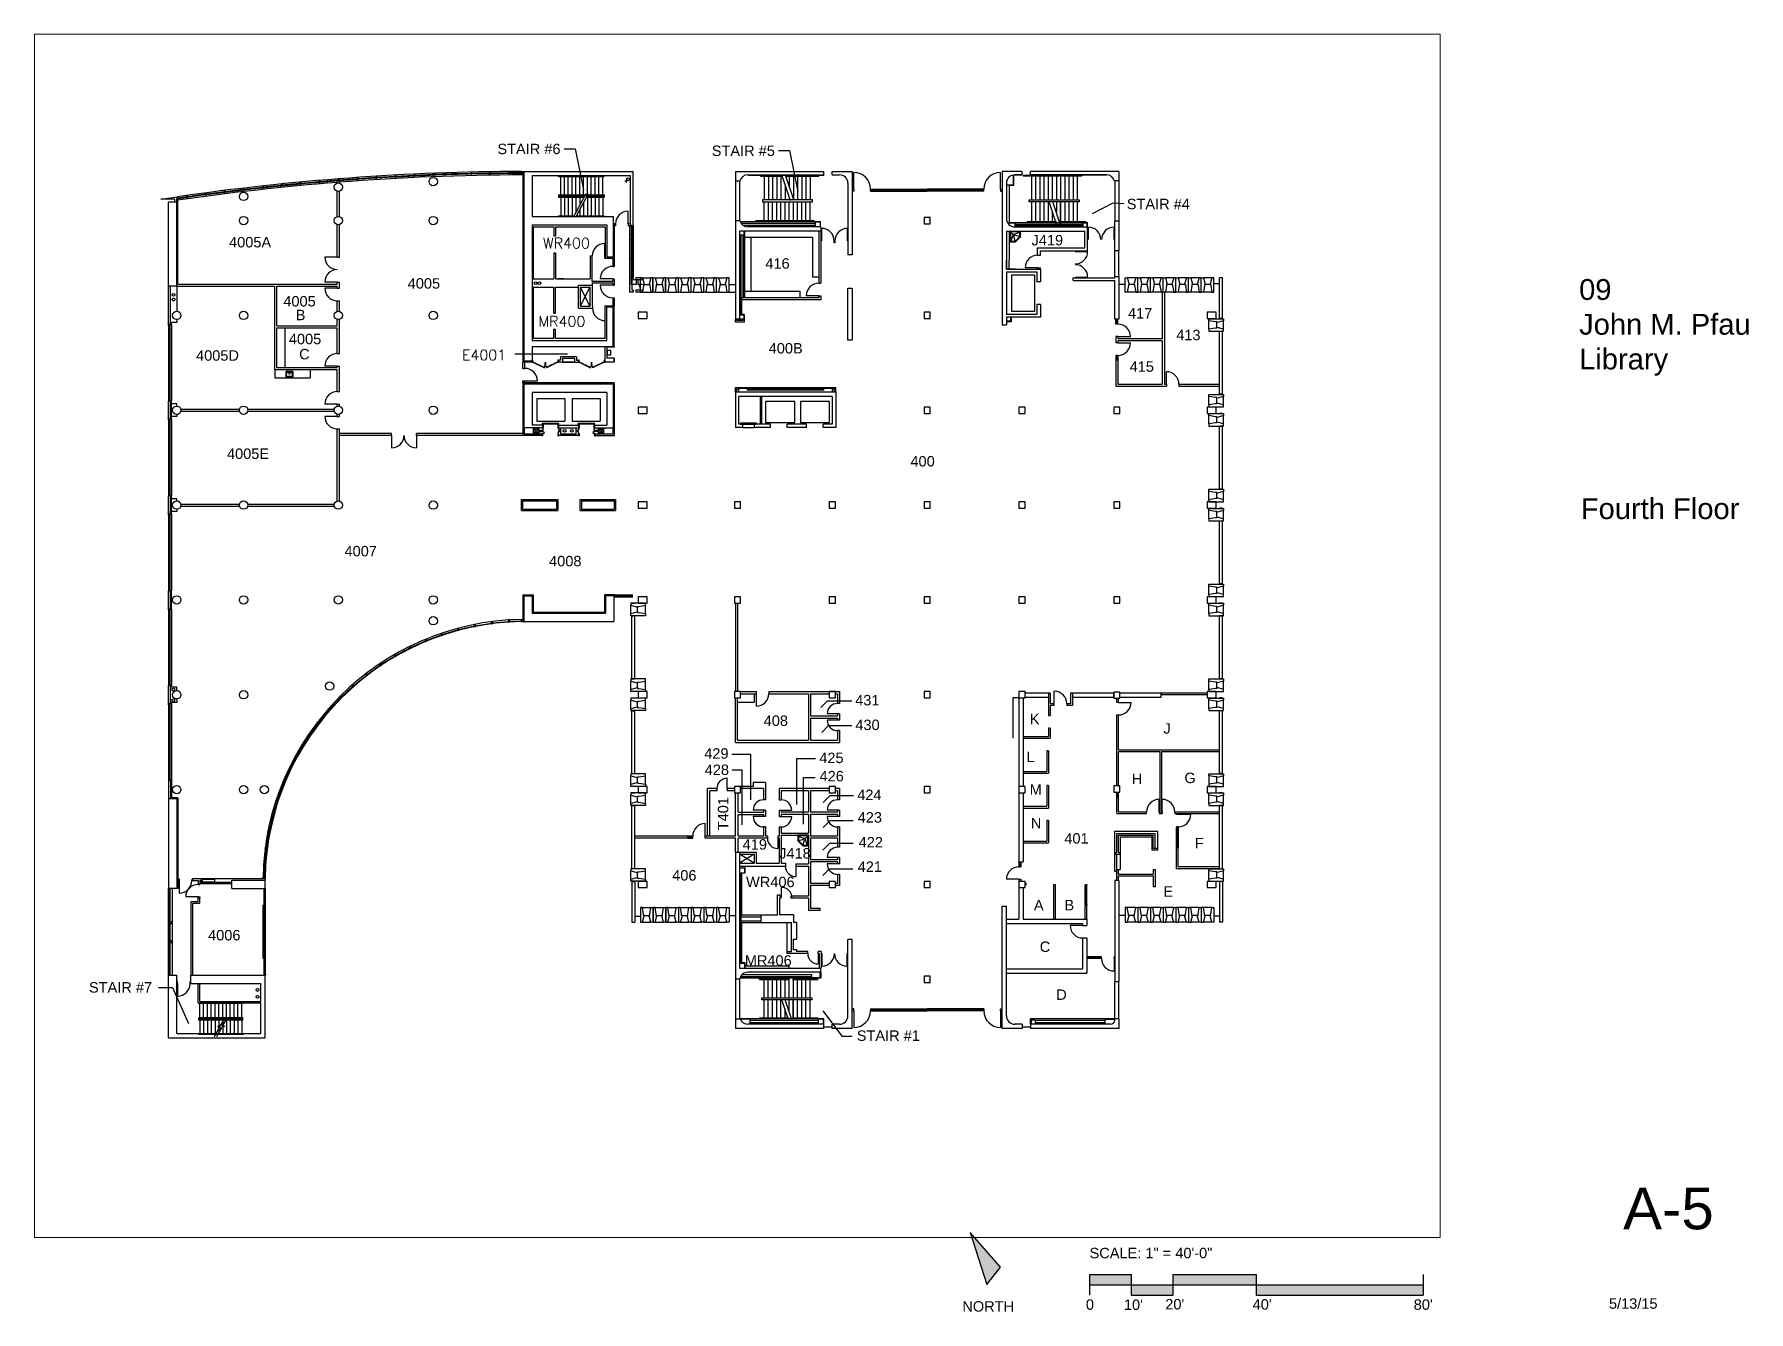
# Paper-space layout '8.5 x 11' of a CAD drawing. Header units: inches. Extents: x 0.2 to 10.4, y 0.2 to 7.8.
# The model-space entities are those that its viewports show. They can reach past a viewport. Long polylines and large blocks are cut down to what shows.
import ezdxf

# ---------------------------------------------------------------- set-up
doc = ezdxf.new("R2010")
doc.units = ezdxf.units.IN
doc.header["$MEASUREMENT"] = 0
doc.linetypes.add('SCOT', pattern=[0.15, 0.1, -0.05])
doc.linetypes.add('SCOTT', pattern=[0.04, 0.02, -0.02])
for name, color, linetype in [('A-DOOR', 4, 'Continuous'), ('A-FLOR-HRAL', 4, 'Continuous'), ('A-FLOR-STRS', 4, 'Continuous'), ('A-FLOR-TEXT', 7, 'Continuous'), ('A-FURN', 3, 'Continuous'), ('A-GLAZ', 3, 'Continuous'), ('A-ROOF-OTLN', 6, 'Continuous'), ('A-WALL', 5, 'Continuous'), ('A-WALL-JAMB', 6, 'Continuous'), ('M-EQPM-EVTR', 4, 'Continuous'), ('P-SANR-EQPM', 5, 'Continuous'), ('S-COLS', 6, 'Continuous')]:
    doc.layers.add(name, color=color, linetype=linetype)
doc.styles.add('ROMANS', font='ROMANS.shx', dxfattribs={"width": 0.9})
doc.styles.get("Standard").update_dxf_attribs({"font": 'arial.ttf'})

psp = doc.layouts.new('8.5 x 11')

# ---------------------------------------------------------------- texts
at = {"attachment_point": 1}
for s, insert, char_height, width in [('09\\PJohn M. Pfau Library', (9.432, 6.359), 0.125, 1.2196), ('Fourth Floor', (9.442, 5.045), 0.125, 1.2196), ('A-5', (9.696, 0.911), 0.25, 0.687), ('SCALE: 1" = 40\'-0"', (6.496, 0.55), 0.0625, 1.4865), ('{\\fArial|b0|i0|c0|p34;NORTH}', (5.733, 0.23), 0.0625, 0.29353), ('{\\fArial|b0|i0|c0|p34;0}', (6.474, 0.241), 0.0625, 0.0381), ("10'", (6.702, 0.24), 0.0625, 0.0904), ("20'", (6.95, 0.243), 0.0625, 0.0904), ("40'", (7.474, 0.242), 0.0625, 0.0904), ("80'", (8.44, 0.241), 0.0625, 0.0904), ('5/13/15', (9.611, 0.247), 0.0625, 0.30982)]:
    psp.add_mtext(s, dxfattribs=dict(at, insert=insert, char_height=char_height, width=width))

msp = doc.modelspace()

# ---------------------------------------------------------------- texts
at = {"layer": 'A-FLOR-TEXT'}
for s, p in [('STAIR #6', (978.2, 2547.3)), ('STAIR #5', (1595.2, 2542.1)), ('STAIR #4', (2789.9, 2388.8)), ('4005A', (205.7, 2278.9)), ('J419', (2515.7, 2284.7)), ('416', (1749.5, 2217.7)), ('4005', (719.9, 2160.3)), ('4005', (361.9, 2108.9)), ('B', (397.5, 2069.4)), ('417', (2793.4, 2074.2)), ('4005', (377.8, 2000.2)), ('413', (2932.3, 2011.9)), ('4005D', (110.7, 1952.8)), ('C', (407.4, 1956.7)), ('400B', (1759.1, 1973.6)), ('415', (2798.2, 1921)), ('4005E', (199.7, 1670.1)), ('400', (2167.2, 1648.2)), ('4007', (538, 1389.7)), ('4008', (1127, 1361)), ('431', (2008.2, 960.7)), ('408', (1744.7, 901.6)), ('430', (2008.6, 889.7)), ('K', (2510.5, 906.5)), ('J', (2895.2, 879.3)), ('429', (1573.6, 807.3)), ('428', (1574.9, 760.3)), ('425', (1904.7, 794.6)), ('L', (2501.4, 797.6)), ('426', (1905.5, 742.1)), ('H', (2804.3, 734)), ('G', (2955.8, 737)), ('424', (2014, 688.4)), ('M', (2510.5, 703.7)), ('423', (2015.3, 623.4)), ('N', (2513.6, 606.9)), ('401', (2610.1, 562.9)), ('419', (1684.2, 545.5)), ('J418', (1789.3, 519.9)), ('422', (2018, 551.7)), ('F', (2986, 549.4)), ('421', (2015.3, 481.4)), ('406', (1481.3, 456.5)), ('WR406', (1693.9, 437.5)), ('A', (2522.6, 370.8)), ('B', (2610.5, 370.8)), ('E', (2895.2, 410.1)), ('4006', (145.3, 284.2)), ('C', (2539.4, 251.1)), ('MR406', (1690.3, 211.4)), ('STAIR #7', (-197.6, 134.1)), ('D', (2586.8, 113.1)), ('STAIR #1', (2012.7, -4.9))]:
    msp.add_text(s, height=30, dxfattribs=at).set_placement(p)
at = {"layer": 'A-FLOR-TEXT', "style": 'ROMANS'}
for s, p in [('WR400', (1109.2, 2276.2)), ('MR400', (1096.3, 2051.1)), ('E4001', (876.1, 1954.3))]:
    msp.add_text(s, height=30, dxfattribs=at).set_placement(p)
at = {"layer": 'A-FLOR-TEXT'}
msp.add_text('T401', height=30, rotation=90, dxfattribs=at).set_placement((1642.9, 601.2))

# ---------------------------------------------------------------- linework, layer by layer
for p, q in [((1350.7, 2465.9), (1345, 2471.6)), ((1350.7, 2465.9), (1345, 2471.6)), ((1351.3, 2472.2), (1347.8, 2468.8)), ((1351.3, 2472.2), (1347.8, 2468.8)), ((1244.5, 2110.2), (1217.8, 2164.2)), ((1217.8, 2110.2), (1244.5, 2164.2)), ((1717.3, 506.7), (1675.3, 532.2)), ((1717.3, 532.2), (1675.3, 506.7)), ((1717.3, 506.7), (1675.3, 532.2)), ((1717.3, 532.2), (1675.3, 506.7)), ((1717.3, 506.7), (1675.3, 532.2)), ((1717.3, 532.2), (1675.3, 506.7))]:
    msp.add_line(p, q)
for centre in [(1354.1, 2475), (1354.1, 2475), (1087.5, 2175.9), (1099, 2175.9), (46, 2142.1), (46, 2128.6), (45.3, 1006), (45.3, 975.7), (287.3, 141.6), (287.3, 121.9)]:
    msp.add_circle(centre, 4)
at = {"layer": 'A-DOOR'}
for p, q in [((2004.3, 2446.7), (2004.3, 2494.7)), ((2426.3, 2446.7), (2426.3, 2494.7)), ((1354.3, 2346.9), (1354.3, 2382.9)), ((1354.3, 2346.9), (1354.3, 2382.9)), ((1911.8, 2297.7), (1911.8, 2333.7)), ((1985.8, 2297.7), (1985.8, 2333.7)), ((2679.3, 2301.2), (2679.3, 2337.2)), ((2753.3, 2301.2), (2753.3, 2337.2)), ((1287.3, 2254.2), (1287.3, 2290.2)), ((1287.3, 2254.2), (1287.3, 2290.2)), ((517.3, 2251.2), (481.3, 2251.2)), ((2641.3, 2267.2), (2677.3, 2267.2)), ((517.3, 2179.2), (481.3, 2179.2)), ((1310, 2188.2), (1274, 2188.2)), ((1310, 2188.2), (1274, 2188.2)), ((2533.3, 2220.2), (2497.3, 2220.2)), ((2641.3, 2193.2), (2677.3, 2193.2)), ((517.3, 2161.2), (481.3, 2161.2)), ((1310, 2170.2), (1274, 2170.2)), ((1310, 2170.2), (1274, 2170.2)), ((1903.3, 2139.7), (1867.3, 2139.7)), ((1287.8, 2104.2), (1287.8, 2068.2)), ((1287.8, 2104.2), (1287.8, 2068.2)), ((2764.3, 2022.2), (2800.3, 2022.2)), ((2764.3, 2004.2), (2800.3, 2004.2)), ((517.3, 1937.2), (481.3, 1937.2)), ((1080.3, 1949.8), (1113.8, 1933.2)), ((1080.3, 1948.7), (1113.4, 1932.3)), ((1152.3, 1949.8), (1118.7, 1933.2)), ((1152.3, 1948.7), (1119.2, 1932.3)), ((1213.3, 1949.8), (1246.8, 1933.2)), ((1213.3, 1948.7), (1246.4, 1932.3)), ((1285.3, 1949.8), (1251.7, 1933.2)), ((1285.3, 1949.8), (1251.7, 1933.2)), ((1285.3, 1948.7), (1252.2, 1932.3)), ((1285.3, 1948.7), (1252.2, 1932.3)), ((1057.3, 1894.7), (1093.3, 1894.7)), ((2904.1, 1885.2), (2904.1, 1921.2)), ((517.3, 1827.8), (481.3, 1827.8)), ((517.3, 1792.6), (481.3, 1792.6)), ((673.3, 1737.9), (673.3, 1701.9)), ((745.3, 1737.9), (745.3, 1701.9)), ((1106.1, 1751.5), (1109.9, 1752.8)), ((1107.3, 1747.7), (1106.1, 1751.5)), ((1154.8, 1772.2), (1106.8, 1772.2)), ((1106.8, 1770.2), (1106.8, 1772.2)), ((1154.8, 1770.2), (1106.8, 1770.2)), ((1111.2, 1748.9), (1107.3, 1747.7)), ((1107.8, 1758.2), (1109.8, 1752.7)), ((1111.2, 1748.9), (1112.9, 1744)), ((1130.8, 1770.2), (1130.8, 1772.2)), ((1154.8, 1770.2), (1154.8, 1772.2)), ((1210.8, 1770.2), (1210.8, 1772.2)), ((1258.8, 1772.2), (1210.8, 1772.2)), ((1258.8, 1770.2), (1210.8, 1770.2)), ((1234.8, 1770.2), (1234.8, 1772.2)), ((1254.7, 1749.6), (1252.6, 1744)), ((1254.7, 1749.6), (1252.6, 1744)), ((1258.8, 1772.2), (1252.8, 1772.2)), ((1254.7, 1749.6), (1258.5, 1748.4)), ((1254.7, 1749.6), (1258.5, 1748.4)), ((1259.7, 1752.2), (1255.9, 1753.4)), ((1259.7, 1752.2), (1255.9, 1753.4)), ((1257.8, 1758.2), (1256.1, 1753.4)), ((1257.8, 1758.2), (1256.1, 1753.4)), ((1258.5, 1748.4), (1259.7, 1752.2)), ((1258.5, 1748.4), (1259.7, 1752.2)), ((1258.8, 1770.2), (1258.8, 1772.2)), ((1258.8, 1770.2), (1258.8, 1772.2)), ((1723.3, 994.2), (1723.3, 958.2)), ((2581.3, 965.2), (2581.3, 1001.2)), ((2766.3, 969.2), (2802.3, 969.2)), ((1957.3, 936.2), (1927.3, 936.2)), ((1957.3, 918.2), (1927.3, 918.2)), ((1639.8, 721), (1639.8, 751)), ((1744.3, 658.9), (1714.3, 658.9)), ((1795.3, 658.9), (1825.3, 658.9)), ((1957.3, 658.9), (1927.3, 658.9)), ((2883, 654.2), (2883, 690.2)), ((2892, 654.2), (2892, 690.2)), ((2938, 647.2), (2974, 647.2)), ((1576.3, 584.7), (1576.3, 620.7)), ((1744.3, 640.9), (1714.3, 640.9)), ((1795.3, 640.9), (1825.3, 640.9)), ((1957.3, 640.9), (1927.3, 640.9)), ((1785.3, 578.7), (1785.3, 548.7)), ((1837.3, 497.7), (1837.3, 467.7)), ((1957.3, 522.4), (1927.3, 522.4)), ((1957.3, 504.4), (1927.3, 504.4)), ((62.3, 456.2), (62.3, 420.2)), ((2479.3, 460.2), (2443.3, 460.2)), ((116.8, 409.2), (80.8, 409.2)), ((1796, 406.9), (1796, 436.9)), ((2662.7, 327.2), (2626.7, 327.2)), ((1901.3, 246.4), (1901.3, 216.4)), ((1912.3, 246.4), (1912.3, 210.4)), ((1984.3, 246.4), (1984.3, 210.4)), ((2753.3, 232.2), (2753.3, 196.2)), ((57.3, 160.2), (57.3, 124.2)), ((2004.3, 81.7), (2004.3, 33.7)), ((2426.3, 81.7), (2426.3, 33.7))]:
    msp.add_line(p, q, dxfattribs=at)
for centre, radius, start, end in [((2004.3, 2446.7), 48, 0, 90), ((2426.3, 2446.7), 48, 90, 180), ((1354.3, 2346.9), 36, 90, 180), ((1354.3, 2346.9), 36, 90, 180), ((1911.8, 2297.7), 36, 0, 90), ((1985.8, 2297.7), 36, 90, 180), ((2679.3, 2301.2), 36, 0, 90), ((2753.3, 2301.2), 36, 90, 180), ((1287.3, 2254.2), 36, 90, 180), ((1287.3, 2254.2), 36, 90, 180), ((517.3, 2251.2), 36, 180, 270), ((1310, 2188.2), 36, 90, 180), ((1310, 2188.2), 36, 90, 180), ((2533.3, 2220.2), 36, 90, 180), ((2641.3, 2267.2), 36, 270, 0), ((2641.3, 2193.2), 36, 0, 90), ((517.3, 2179.2), 36, 90, 180), ((1903.3, 2139.7), 36, 90, 180), ((517.3, 2161.2), 36, 180, 270), ((1310, 2170.2), 36, 180, 270), ((1310, 2170.2), 36, 180, 270), ((1287.8, 2104.2), 36, 180, 270), ((1287.8, 2104.2), 36, 180, 270), ((2764.3, 2022.2), 36, 360, 90), ((2764.3, 2004.2), 36, 270, 0), ((517.3, 1937.2), 36, 90, 180), ((1057.3, 1894.7), 36, 0, 90), ((1068.3, 1948.7), 48, 340, 0), ((1164.3, 1948.7), 48, 180, 200), ((1201.3, 1948.7), 48, 340, 0), ((1297.3, 1948.7), 48, 180, 200), ((1297.3, 1948.7), 48, 180, 200), ((2904.1, 1885.2), 36, 0, 90), ((517.3, 1827.8), 36, 90, 180), ((517.3, 1792.6), 36, 180, 270), ((673.3, 1737.9), 36, 270, 0), ((745.3, 1737.9), 36, 180, 270), ((1107.8, 1759.2), 16, 270, 288.7751), ((1257.8, 1759.2), 16, 251.2249, 270), ((1257.8, 1759.2), 16, 251.2249, 270), ((1723.3, 994.2), 36, 270, 0), ((2581.3, 965.2), 36, 0, 90), ((1957.3, 936.2), 30, 90, 180), ((2766.3, 969.2), 36, 270, 0), ((1957.3, 918.2), 30, 180, 270), ((1639.8, 721), 30, 90, 180), ((1744.3, 658.9), 30, 90, 180), ((1795.3, 658.9), 30, 360, 90), ((1957.3, 658.9), 30, 90, 180), ((2883, 654.2), 36, 90, 180), ((2892, 654.2), 36, 0, 90), ((2938, 647.2), 36, 270, 0), ((1576.3, 584.7), 36, 90, 180), ((1744.3, 640.9), 30, 180, 270), ((1795.3, 640.9), 30, 270, 0), ((1957.3, 640.9), 30, 180, 270), ((1785.3, 578.7), 30, 180, 270), ((1957.3, 522.4), 30, 90, 180), ((1837.3, 497.7), 30, 180, 270), ((1957.3, 504.4), 30, 180, 270), ((2479.3, 460.2), 36, 90, 180), ((62.3, 456.2), 36, 270, 0), ((116.8, 409.2), 36, 90, 180), ((1796, 406.9), 30, 0, 90), ((2662.7, 327.2), 36, 180, 270), ((1901.3, 246.4), 30, 180, 270), ((1912.3, 246.4), 36, 270, 0), ((1984.3, 246.4), 36, 180, 270), ((2753, 231.9), 35.7, 180, 270.4947), ((57.3, 160.2), 36, 270, 0), ((2004.3, 81.7), 48, 270, 0), ((2426.3, 81.7), 48, 180, 270)]:
    msp.add_arc(centre, radius, start, end, dxfattribs=at)
at = {"layer": 'A-FLOR-HRAL'}
for p, q in [((1154.3, 2483.2), (1154.3, 2485.7)), ((1154.3, 2483.2), (1285.3, 2483.2)), ((1285.3, 2483.2), (1285.3, 2485.2)), ((1285.3, 2483.2), (1285.3, 2485.2)), ((1735.3, 2484), (1735.3, 2487)), ((1735.3, 2484), (1797.9, 2484)), ((1736.8, 2485.5), (1736.8, 2487)), ((1736.8, 2485.5), (1797.4, 2485.5)), ((1807.9, 2485.5), (1901.8, 2485.5)), ((1808.4, 2484), (1903.3, 2484)), ((1901.8, 2485.5), (1901.8, 2487)), ((1903.3, 2484), (1903.3, 2487)), ((2491.3, 2486.2), (2491.3, 2484.7)), ((2659.3, 2485.5), (2491.3, 2485.5)), ((2659.3, 2484), (2491.3, 2484)), ((2659.3, 2485.5), (2659.3, 2484)), ((1154.3, 2429.9), (1285.3, 2429.9)), ((1154.3, 2429.9), (1154.3, 2423.9)), ((1154.3, 2423.9), (1228.1, 2423.9)), ((1156.3, 2427.9), (1283.3, 2427.9)), ((1156.3, 2425.9), (1156.3, 2427.9)), ((1156.3, 2425.9), (1229.2, 2425.9)), ((1234.9, 2423.9), (1285.3, 2423.9)), ((1236, 2425.9), (1283.3, 2425.9)), ((1252.8, 2429.9), (1285.3, 2429.9)), ((1252.8, 2427.9), (1283.3, 2427.9)), ((1252.8, 2425.9), (1283.3, 2425.9)), ((1252.8, 2423.9), (1285.3, 2423.9)), ((1283.3, 2425.9), (1283.3, 2427.9)), ((1283.3, 2425.9), (1283.3, 2427.9)), ((1285.3, 2429.9), (1285.3, 2423.9)), ((1285.3, 2429.9), (1285.3, 2423.9)), ((1154.3, 2370.2), (1199, 2370.2)), ((1154.3, 2368.2), (1154.3, 2370.2)), ((1205.8, 2370.2), (1285.3, 2370.2)), ((1285.3, 2368.2), (1285.3, 2370.2)), ((1285.3, 2368.2), (1285.3, 2370.2)), ((1741.3, 2415.7), (1741.3, 2409.7)), ((1885.3, 2415.7), (1741.3, 2415.7)), ((1741.3, 2409.7), (1885.3, 2409.7)), ((1885.3, 2409.7), (1885.3, 2415.7)), ((2509.3, 2415.7), (2653.3, 2415.7)), ((2509.3, 2409.7), (2509.3, 2415.7)), ((2653.3, 2409.7), (2509.3, 2409.7)), ((2653.3, 2415.7), (2653.3, 2409.7)), ((1890.3, 2355.3), (1722.3, 2355.3)), ((1722.3, 2353.8), (1722.3, 2355.3)), ((1890.3, 2353.8), (1722.3, 2353.8)), ((1890.3, 2353.8), (1890.3, 2355.3)), ((2503.3, 2353.3), (2587.8, 2353.3)), ((2503.3, 2353.3), (2503.3, 2350.3)), ((2504.8, 2351.8), (2588.3, 2351.8)), ((2504.8, 2351.8), (2504.8, 2350.3)), ((2598.3, 2353.3), (2671.3, 2353.3)), ((2598.8, 2351.8), (2669.8, 2351.8)), ((2669.8, 2351.8), (2669.8, 2350.3)), ((2671.3, 2353.3), (2671.3, 2350.3)), ((117, 104.2), (117, 160.2)), ((121.3, 108.4), (121.3, 160.2)), ((1733.1, 171.8), (1733.1, 174.8)), ((1733.1, 171.8), (1817.5, 171.8)), ((1734.6, 173.3), (1734.6, 174.8)), ((1734.6, 173.3), (1818, 173.3)), ((1828.1, 171.8), (1901.1, 171.8)), ((1828.6, 173.3), (1899.6, 173.3)), ((117, 104.2), (297.3, 104.2)), ((245.3, 102.9), (118.3, 102.9)), ((121.3, 108.4), (297.3, 108.4)), ((245.3, 102.9), (245.3, 104.2)), ((245.3, 102.9), (245.3, 104.2)), ((1739.1, 119.2), (1883.1, 119.2)), ((1739.1, 113.2), (1739.1, 119.2)), ((1883.1, 113.2), (1739.1, 113.2)), ((1883.1, 119.2), (1883.1, 113.2)), ((245.3, 61.4), (118.3, 61.4)), ((118.3, 54.9), (118.3, 61.4)), ((245.3, 54.9), (118.3, 54.9)), ((243.8, 60.2), (119.8, 60.2)), ((119.8, 56.2), (119.8, 60.2)), ((243.8, 56.2), (119.8, 56.2)), ((243.8, 56.2), (243.8, 60.2)), ((245.3, 54.9), (245.3, 61.4)), ((1733.1, 61.3), (1817.5, 61.3)), ((1733.1, 61.3), (1733.1, 58.3)), ((1734.6, 59.8), (1818, 59.8)), ((1734.6, 59.8), (1734.6, 58.3)), ((1828.1, 61.3), (1901.1, 61.3)), ((1828.6, 59.8), (1899.6, 59.8)), ((245.3, 13.4), (118.3, 13.4)), ((118.3, 13.4), (118.3, 12.2)), ((245.3, 13.4), (245.3, 12.2)), ((245.3, 12.2), (245.3, 13.4))]:
    msp.add_line(p, q, dxfattribs=at)
at = {"layer": 'A-FLOR-STRS'}
for p, q in [((1160.3, 2429.9), (1160.3, 2483.2)), ((1171.3, 2429.9), (1171.3, 2483.2)), ((1182.3, 2429.9), (1182.3, 2483.2)), ((1193.3, 2429.9), (1193.3, 2483.2)), ((1204.3, 2429.9), (1204.3, 2483.2)), ((1215.3, 2429.9), (1215.3, 2483.2)), ((1226.3, 2429.9), (1226.3, 2483.2)), ((1237.3, 2429.9), (1237.3, 2483.2)), ((1248.3, 2429.9), (1248.3, 2483.2)), ((1259.3, 2429.9), (1259.3, 2483.2)), ((1259.3, 2429.9), (1259.3, 2483.2)), ((1270.3, 2429.9), (1270.3, 2483.2)), ((1270.3, 2429.9), (1270.3, 2483.2)), ((1281.3, 2429.9), (1281.3, 2483.2)), ((1281.3, 2429.9), (1281.3, 2483.2)), ((1747.3, 2415.7), (1747.3, 2487.7)), ((1759.3, 2415.7), (1759.3, 2487.7)), ((1771.3, 2415.7), (1771.3, 2487.7)), ((1783.3, 2415.7), (1783.3, 2487.7)), ((1795.3, 2415.7), (1795.3, 2487.7)), ((1821.8, 2412.5), (1796.9, 2487.7)), ((1831.3, 2415.7), (1807.5, 2487.3)), ((1819.3, 2451.9), (1819.3, 2487.7)), ((1831.3, 2415.7), (1831.3, 2487.7)), ((1843.3, 2415.7), (1843.3, 2487.7)), ((1855.3, 2415.7), (1855.3, 2487.7)), ((1867.3, 2415.7), (1867.3, 2487.7)), ((1879.3, 2415.7), (1879.3, 2487.7)), ((2515.3, 2487.7), (2515.3, 2415.7)), ((2527.3, 2487.7), (2527.3, 2415.7)), ((2539.3, 2487.7), (2539.3, 2415.7)), ((2551.3, 2487.7), (2551.3, 2415.7)), ((2563.3, 2487.7), (2563.3, 2415.7)), ((2575.3, 2487.7), (2575.3, 2415.7)), ((2587.3, 2487.7), (2587.3, 2415.7)), ((2599.3, 2487.7), (2599.3, 2415.7)), ((2611.3, 2487.7), (2611.3, 2415.7)), ((2623.3, 2487.7), (2623.3, 2415.7)), ((2635.3, 2487.7), (2635.3, 2415.7)), ((2647.3, 2487.7), (2647.3, 2415.7)), ((1160.3, 2423.9), (1160.3, 2370.7)), ((1171.3, 2423.9), (1171.3, 2370.7)), ((1182.3, 2423.9), (1182.3, 2370.7)), ((1193.3, 2423.9), (1193.3, 2370.7)), ((1197.9, 2368.2), (1233.5, 2433.9)), ((1204.3, 2423.9), (1204.3, 2380)), ((1204.7, 2368.2), (1240.4, 2433.9)), ((1215.3, 2423.9), (1215.3, 2400.3)), ((1237.3, 2423.9), (1237.3, 2370.7)), ((1248.3, 2423.9), (1248.3, 2370.7)), ((1259.3, 2423.9), (1259.3, 2370.7)), ((1259.3, 2423.9), (1259.3, 2370.7)), ((1270.3, 2423.9), (1270.3, 2370.7)), ((1270.3, 2423.9), (1270.3, 2370.7)), ((1281.3, 2423.9), (1281.3, 2370.7)), ((1281.3, 2423.9), (1281.3, 2370.7)), ((1807.3, 2415.7), (1807.3, 2456.3)), ((1819.3, 2415.7), (1819.3, 2420.1)), ((1215.3, 2387.7), (1215.3, 2370.7)), ((1226.3, 2408), (1226.3, 2370.7)), ((1746.3, 2352.3), (1746.3, 2409.7)), ((1758.3, 2352.3), (1758.3, 2409.7)), ((1770.3, 2352.3), (1770.3, 2409.7)), ((1782.3, 2352.3), (1782.3, 2409.7)), ((1794.3, 2352.3), (1794.3, 2409.7)), ((1806.3, 2352.3), (1806.3, 2409.7)), ((1818.3, 2352.3), (1818.3, 2409.7)), ((1830.3, 2352.3), (1830.3, 2409.7)), ((1842.3, 2352.3), (1842.3, 2409.7)), ((1854.3, 2352.3), (1854.3, 2409.7)), ((1866.3, 2352.3), (1866.3, 2409.7)), ((1878.3, 2352.3), (1878.3, 2409.7)), ((2515.3, 2409.7), (2515.3, 2350.3)), ((2527.3, 2409.7), (2527.3, 2350.3)), ((2539.3, 2409.7), (2539.3, 2350.3)), ((2551.3, 2409.7), (2551.3, 2350.3)), ((2563.3, 2409.7), (2563.3, 2350.3)), ((2589.8, 2340), (2566.7, 2409.7)), ((2575.3, 2383.7), (2575.3, 2350.3)), ((2599.3, 2343.2), (2577.1, 2409.9)), ((2587.3, 2409.7), (2587.3, 2379.3)), ((2599.3, 2409.7), (2599.3, 2343.2)), ((2599.3, 2343.2), (2599.3, 2408.8)), ((2611.3, 2409.7), (2611.3, 2350.3)), ((2623.3, 2409.7), (2623.3, 2350.3)), ((2635.3, 2409.7), (2635.3, 2350.3)), ((2647.3, 2409.7), (2647.3, 2350.3)), ((1745.1, 175.2), (1745.1, 119.2)), ((1757.1, 175.2), (1757.1, 119.2)), ((1769.1, 175.2), (1769.1, 119.2)), ((1781.1, 175.2), (1781.1, 119.2)), ((1793.1, 175.2), (1793.1, 119.2)), ((1805.1, 175.2), (1805.1, 119.2)), ((1817.1, 175.2), (1817.1, 119.2)), ((1829.1, 175.2), (1829.1, 119.2)), ((1841.1, 175.2), (1841.1, 119.2)), ((1853.1, 175.2), (1853.1, 119.2)), ((1865.1, 175.2), (1865.1, 119.2)), ((1877.1, 175.2), (1877.1, 119.2)), ((121.3, 61.4), (121.3, 102.9)), ((132.3, 61.4), (132.3, 102.9)), ((143.3, 61.4), (143.3, 102.9)), ((154.3, 61.4), (154.3, 102.9)), ((165.3, 61.4), (165.3, 102.9)), ((176.3, 61.4), (176.3, 102.9)), ((187.3, 61.4), (187.3, 102.9)), ((198.3, 61.4), (198.3, 102.9)), ((209.3, 61.4), (209.3, 102.9)), ((220.3, 61.4), (220.3, 102.9)), ((231.3, 61.4), (231.3, 102.9)), ((242.3, 61.4), (242.3, 102.9)), ((1745.1, 113.2), (1745.1, 58.3)), ((1757.1, 113.2), (1757.1, 58.3)), ((1769.1, 113.2), (1769.1, 58.3)), ((1781.1, 113.2), (1781.1, 58.3)), ((1793.1, 113.2), (1793.1, 58.3)), ((1814.7, 58.3), (1796.5, 113.2)), ((1825.2, 58.3), (1806.9, 113.5)), ((1817.1, 113.2), (1817.1, 82.9)), ((1829.1, 113.2), (1829.1, 58.3)), ((1829.1, 58.3), (1829.1, 112.3)), ((1841.1, 113.2), (1841.1, 58.3)), ((1853.1, 113.2), (1853.1, 58.3)), ((1865.1, 113.2), (1865.1, 58.3)), ((1877.1, 113.2), (1877.1, 58.3)), ((121.3, 54.9), (121.3, 13.4)), ((132.3, 54.9), (132.3, 13.4)), ((143.3, 54.9), (143.3, 13.4)), ((154.3, 54.9), (154.3, 13.4)), ((165.3, 54.9), (165.3, 13.4)), ((176.3, 54.9), (176.3, 13.4)), ((180.5, 37.8), (192.3, 58.8)), ((187.3, 54.9), (187.3, 13.4)), ((190.9, 43.9), (199.2, 58.8)), ((198.3, 54.9), (198.3, 13.4)), ((209.3, 54.9), (209.3, 13.4)), ((220.3, 54.9), (220.3, 13.4)), ((231.3, 54.9), (231.3, 13.4)), ((242.3, 54.9), (242.3, 13.4)), ((1805.1, 87.3), (1805.1, 58.3)), ((163.6, 7.5), (175.3, 28.5)), ((170.4, 7.5), (185.6, 34.6)), ((173.8, 37.2), (173.8, 37.5)), ((173.8, 37.5), (174.1, 37.5)), ((177.2, 31.9), (173.8, 37.2)), ((174.1, 37.5), (181.8, 28.9)), ((177.2, 31.9), (175.3, 28.5)), ((178.6, 34.4), (180.5, 37.8)), ((178.6, 34.4), (182.1, 29.1)), ((181.8, 28.9), (182.1, 28.9)), ((182.1, 28.9), (182.1, 29.1)), ((184.1, 43.3), (184.1, 43.6)), ((184.1, 43.6), (184.4, 43.6)), ((187.5, 38), (184.1, 43.3)), ((184.4, 43.6), (192.2, 35)), ((187.5, 38), (185.6, 34.6)), ((189, 40.5), (190.9, 43.9)), ((189, 40.5), (192.4, 35.2)), ((192.2, 35), (192.4, 35)), ((192.4, 35), (192.4, 35.2))]:
    msp.add_line(p, q, dxfattribs=at)
at = {"layer": 'A-FLOR-TEXT'}
for p, q in [((1170.5, 2563), (1201.6, 2563)), ((1201.6, 2563), (1226.2, 2445)), ((1787.5, 2557.8), (1818.6, 2557.8)), ((1818.6, 2557.8), (1843.2, 2439.8)), ((2750.2, 2405.8), (2690.4, 2375.2)), ((2781.8, 2404.7), (2750.2, 2405.8)), ((1028.2, 1972.3), (1180.1, 1972.3)), ((1909.2, 954.8), (1928.1, 973.8)), ((1928.1, 973.8), (1998.8, 973.8)), ((1912, 882.8), (1931.7, 902.5)), ((1931.7, 902.5), (1998.6, 902.5)), ((1707.7, 819.8), (1652.8, 819.8)), ((1707.7, 688.9), (1707.7, 819.8)), ((1839.7, 675.3), (1839.7, 808)), ((1839.7, 808), (1893.8, 808)), ((1682.9, 774.7), (1653.7, 774.7)), ((1682.9, 617.3), (1682.9, 774.7)), ((1859.6, 618.9), (1859.6, 753.2)), ((1859.6, 753.2), (1893, 753.2)), ((1916.2, 681.2), (1935.9, 701)), ((1935.9, 701), (2002.8, 701)), ((1915.8, 609.5), (1935.6, 629.3)), ((1935.6, 629.3), (2002.4, 629.3)), ((1915.2, 544), (1934.9, 563.7)), ((1934.9, 563.7), (2001.8, 563.7)), ((1914.5, 470.6), (1934.3, 490.3)), ((1934.3, 490.3), (2001.1, 490.3)), ((2.4, 148.3), (42.5, 148.3)), ((42.5, 148.3), (88.9, 45.3)), ((1971.5, 8.1), (1916.1, 81.3)), ((1999.4, 8.1), (1971.5, 8.1))]:
    msp.add_line(p, q, dxfattribs=at)
at = {"layer": 'A-FURN', "linetype": 'Continuous'}
msp.add_line((1689.5, 2325.2), (1689.5, 2133.2), dxfattribs=at)
at = {"layer": 'A-FURN', "linetype": 'SCOT'}
for p, q in [((1711.3, 2307.7), (1689.5, 2307.7)), ((1711.3, 2151.7), (1689.5, 2151.7))]:
    msp.add_line(p, q, dxfattribs=at)
at = {"layer": 'A-FURN'}
for p, q in [((1722.2, 2307.7), (1693.3, 2307.7)), ((1707.5, 2307.2), (1707.5, 2151.2)), ((1885.3, 2307.7), (1711.3, 2307.7)), ((1885.3, 2307.7), (1885.3, 2193.7)), ((1903.3, 2193.7), (1885.3, 2193.7)), ((1722.2, 2151.7), (1693.3, 2151.7)), ((1849.3, 2151.7), (1711.3, 2151.7)), ((1849.3, 2133.7), (1849.3, 2151.7)), ((367.3, 1933.2), (367.3, 2047.2)), ((1294.4, 1982.4), (1294.4, 1969.5)), ((1304.6, 1982.4), (1294.4, 1982.4)), ((1304.6, 1969.5), (1304.6, 1982.4)), ((337.3, 1927.2), (337.3, 1903.2)), ((439.3, 1927.2), (439.3, 1903.2)), ((1294.4, 1969.5), (1304.6, 1969.5)), ((337.3, 1903.2), (439.3, 1903.2)), ((1717.3, 994.2), (1717.3, 970.2)), ((1717.3, 994.2), (1717.3, 970.2)), ((1669.3, 970.2), (1717.3, 970.2)), ((1669.3, 970.2), (1717.3, 970.2)), ((306.8, 385.2), (303.8, 385.2)), ((303.8, 232.2), (303.8, 385.2)), ((306.8, 232.2), (303.8, 232.2))]:
    msp.add_line(p, q, dxfattribs=at)
at = {"layer": 'A-GLAZ'}
for p, q in [((412.2, 2464.1), (464.3, 2468.8)), ((466.7, 2469), (518.8, 2473.2)), ((521.3, 2473.4), (573.4, 2477.3)), ((575.9, 2477.5), (628, 2481)), ((630.5, 2481.1), (682.7, 2484.2)), ((685.2, 2484.3), (737.4, 2487)), ((739.8, 2487.1), (792, 2489.3)), ((794.5, 2489.4), (846.8, 2491.2)), ((849.3, 2491.3), (901.5, 2492.7)), ((904, 2492.8), (956.2, 2493.8)), ((958.7, 2493.9), (1010.9, 2494.5)), ((1013.4, 2494.5), (1048.8, 2494.6)), ((1663.3, 2470.2), (1663.3, 2355.2)), ((1675.3, 2470.2), (1675.3, 2355.2)), ((2755.3, 2470.2), (2755.3, 2355.2)), ((2767.3, 2470.2), (2767.3, 2355.2)), ((57.3, 2421.6), (83.6, 2425.4)), ((86, 2425.7), (137.8, 2432.8)), ((140.3, 2433.2), (192.1, 2439.9)), ((194.6, 2440.2), (246.4, 2446.5)), ((248.9, 2446.8), (300.8, 2452.7)), ((303.3, 2453), (355.3, 2458.5)), ((357.7, 2458.7), (409.7, 2463.8)), ((2052.3, 2446.7), (2215.3, 2446.7)), ((2052.3, 2444), (2215.3, 2444)), ((2052.3, 2440.7), (2215.3, 2440.7)), ((2378.3, 2446.7), (2215.3, 2446.7)), ((2378.3, 2444), (2215.3, 2444)), ((2378.3, 2440.7), (2215.3, 2440.7)), ((1358.7, 2340.9), (1358.7, 2190.8)), ((1363.3, 2340.9), (1363.3, 2193.2)), ((1367.3, 2338.4), (1367.3, 2302.4)), ((1369.3, 2340.9), (1369.3, 2193.2)), ((1367.3, 2299.9), (1367.3, 2247.8)), ((1367.3, 2245.3), (1367.3, 2193.2)), ((2755.3, 2195.3), (2755.3, 2268.7)), ((2767.3, 2195.3), (2767.3, 2268.7)), ((1401, 2172.4), (1415, 2172.4)), ((1437.5, 2172.4), (1451.5, 2172.4)), ((1474, 2172.4), (1488, 2172.4)), ((1510.5, 2172.4), (1524.5, 2172.4)), ((1547, 2172.4), (1561, 2172.4)), ((1583.5, 2172.4), (1597.5, 2172.4)), ((1620, 2172.4), (1634, 2172.4)), ((2785.5, 2172.4), (2767.3, 2172.4)), ((2810.5, 2172.4), (2796.5, 2172.4)), ((2847, 2172.4), (2833, 2172.4)), ((2883.5, 2172.4), (2869.5, 2172.4)), ((2920, 2172.4), (2906, 2172.4)), ((2956.5, 2172.4), (2942.5, 2172.4)), ((2993, 2172.4), (2979, 2172.4)), ((3029.5, 2172.4), (3015.5, 2172.4)), ((3057.3, 2174.5), (3040.5, 2174.5)), ((31.3, 2056.8), (31.3, 1836.5)), ((33.3, 1975.2), (33.3, 2054.3)), ((35.3, 2056.8), (35.3, 1836.5)), ((40.3, 2056.8), (40.3, 1836.5)), ((40.3, 2056.8), (40.3, 1836.5)), ((2758.3, 2060.2), (2758.3, 2070.2)), ((2761.3, 2060.2), (2761.3, 2070.2)), ((2764.3, 2060.2), (2764.3, 2070.2)), ((3049, 2048.7), (3049, 2062.7)), ((33.3, 1920.6), (33.3, 1972.7)), ((2758.3, 1966.2), (2758.3, 1956.2)), ((2761.3, 1966.2), (2761.3, 1956.2)), ((2764.3, 1966.2), (2764.3, 1956.2)), ((33.3, 1839), (33.3, 1918.1)), ((3049, 1830.7), (3049, 1844.7)), ((31.3, 1783.8), (31.3, 1563.5)), ((33.3, 1702.2), (33.3, 1781.3)), ((35.3, 1783.8), (35.3, 1563.5)), ((40.3, 1783.8), (40.3, 1563.5)), ((40.3, 1783.8), (40.3, 1563.5)), ((3049, 1775.7), (3049, 1789.7)), ((33.3, 1647.6), (33.3, 1699.7)), ((33.3, 1566), (33.3, 1645.1)), ((3049, 1557.7), (3049, 1571.7)), ((31.3, 1510.8), (31.3, 1290.5)), ((33.3, 1429.2), (33.3, 1508.3)), ((35.3, 1510.8), (35.3, 1290.5)), ((40.3, 1510.8), (40.3, 1290.5)), ((40.3, 1510.8), (40.3, 1290.5)), ((3049, 1502.7), (3049, 1516.7)), ((33.3, 1374.6), (33.3, 1426.7)), ((33.3, 1293), (33.3, 1372.1)), ((3049, 1284.7), (3049, 1298.7)), ((31.3, 1237.8), (31.3, 1017.5)), ((33.3, 1156.2), (33.3, 1235.3)), ((35.3, 1237.8), (35.3, 1017.5)), ((40.3, 1237.8), (40.3, 1017.5)), ((40.3, 1237.8), (40.3, 1017.5)), ((1316.3, 1279.2), (1368.3, 1279.2)), ((1316.3, 1275.2), (1368.3, 1275.2)), ((1316.3, 1273.2), (1368.3, 1273.2)), ((1381.6, 1229.7), (1381.6, 1243.7)), ((3049, 1229.7), (3049, 1243.7)), ((866.6, 1178.9), (912.2, 1189.5)), ((914.6, 1190), (960.8, 1197.6)), ((963.2, 1197.9), (1009.8, 1202.5)), ((1012.3, 1202.7), (1047.8, 1203.8)), ((33.3, 1101.6), (33.3, 1153.7)), ((728.3, 1127.1), (771, 1146.4)), ((773.3, 1147.3), (817.1, 1163.8)), ((819.4, 1164.6), (864.2, 1178.2)), ((33.3, 1020), (33.3, 1099.1)), ((643, 1078), (682.7, 1102.7)), ((684.8, 1103.9), (726.1, 1126)), ((564.7, 1018.1), (600.9, 1047.8)), ((602.9, 1049.3), (640.9, 1076.6)), ((528.7, 984.5), (562.9, 1016.5)), ((1381.6, 1011.7), (1381.6, 1025.7)), ((3049, 1011.7), (3049, 1025.7)), ((31.3, 964.8), (31.3, 744.5)), ((33.3, 883.2), (33.3, 962.3)), ((35.3, 964.8), (35.3, 744.5)), ((40.3, 964.8), (40.3, 744.5)), ((40.3, 964.8), (40.3, 744.5)), ((463.6, 910.6), (493.3, 946.7)), ((494.9, 948.6), (527.8, 983.6)), ((1381.6, 956.7), (1381.6, 970.7)), ((3049, 956.7), (3049, 970.7)), ((434.9, 870.5), (462.1, 908.6)), ((33.3, 828.6), (33.3, 880.7)), ((408.8, 828.7), (433.5, 868.5)), ((33.3, 747), (33.3, 826.1)), ((385.5, 785.3), (407.5, 826.6)), ((365.1, 740.5), (384.4, 783.1)), ((1381.6, 738.7), (1381.6, 752.7)), ((3049, 738.7), (3049, 752.7)), ((333.2, 647.2), (346.8, 692)), ((347.6, 694.4), (364.1, 738.2)), ((1381.6, 683.7), (1381.6, 697.7)), ((2761.3, 699.2), (2761.3, 709.2)), ((2763.8, 709.2), (2763.8, 699.2)), ((2766.3, 699.2), (2766.3, 709.2)), ((3049, 683.7), (3049, 697.7)), ((322, 599.3), (332.6, 644.9)), ((313.9, 550.7), (321.5, 596.9)), ((2933, 552.7), (2933, 609.2)), ((2935.5, 609.2), (2935.5, 552.7)), ((2938, 609.2), (2938, 552.7)), ((309, 501.6), (313.7, 549.4)), ((1538.3, 584.7), (1528.3, 584.7)), ((1538.3, 581.7), (1528.3, 581.7)), ((1528.3, 578.7), (1538.3, 578.7)), ((307.7, 465.7), (308.8, 499.2)), ((2479.3, 508.4), (2479.3, 498.2)), ((2482.3, 508.4), (2482.3, 498.2)), ((2485.3, 508.4), (2485.3, 498.2)), ((128.8, 462.2), (164.8, 462.2)), ((128.8, 460.2), (164.8, 460.2)), ((1381.6, 465.7), (1381.6, 479.7)), ((3049, 465.7), (3049, 479.7)), ((31.3, 184.2), (31.3, 433.2)), ((35.3, 184.2), (35.3, 433.2)), ((36.3, 339), (36.3, 433.2)), ((43.3, 184.2), (43.3, 433.2)), ((2669.7, 387.2), (2669.7, 443.2)), ((2672.2, 443.2), (2672.2, 387.2)), ((2674.7, 387.2), (2674.7, 443.2)), ((1373.3, 353.8), (1390, 353.8)), ((1401, 356), (1415, 356)), ((1437.5, 356), (1451.5, 356)), ((1474, 356), (1488, 356)), ((1510.5, 356), (1524.5, 356)), ((1547, 356), (1561, 356)), ((1583.5, 356), (1597.5, 356)), ((1620, 356), (1634, 356)), ((1645, 356), (1663.3, 356)), ((2785.5, 356), (2767.3, 356)), ((2810.5, 356), (2796.5, 356)), ((2847, 356), (2833, 356)), ((2883.5, 356), (2869.5, 356)), ((2920, 356), (2906, 356)), ((2956.5, 356), (2942.5, 356)), ((2993, 356), (2979, 356)), ((3029.5, 356), (3015.5, 356)), ((3057.3, 353.8), (3040.5, 353.8)), ((36.3, 284.4), (36.3, 333)), ((36.3, 184.2), (36.3, 278.4)), ((2715.3, 237.2), (2676.7, 237.2)), ((2676.7, 234.7), (2715.3, 234.7)), ((2715.3, 232.2), (2676.7, 232.2)), ((1663.3, 173.2), (1663.3, 58.2)), ((1675.3, 173.2), (1675.3, 58.2)), ((2755.3, 58.2), (2755.3, 166.2)), ((2767.3, 58.2), (2767.3, 166.2)), ((2052.3, 87.7), (2215.3, 87.7)), ((2052.3, 84.3), (2215.3, 84.3)), ((2052.3, 81.7), (2215.3, 81.7)), ((2378.3, 87.7), (2215.3, 87.7)), ((2378.3, 84.3), (2215.3, 84.3)), ((2378.3, 81.7), (2215.3, 81.7)), ((1942.3, 34.7), (1918.3, 34.7)), ((2512.3, 34.7), (2488.3, 34.7))]:
    msp.add_line(p, q, dxfattribs=at)
for centre, radius, start, end in [((1066.3, -4507.2), 6998.8, 90.1228, 98.30558), ((1066.3, -4507.2), 7004.8, 90.14314, 98.28531), ((1066.3, -4507.2), 6994.8, 90.1228, 94.45228), ((1066.3, -4507.2), 6994.8, 94.50157, 98.28553), ((1060.3, 451.2), 757, 90.9461, 179.0539), ((1060.3, 451.2), 751, 90.9537, 179.0463)]:
    msp.add_arc(centre, radius, start, end, dxfattribs=at)
at = {"layer": 'A-ROOF-OTLN'}
for p, q in [((1165.8, 1949.7), (1199.8, 1949.7)), ((1165.8, 1948.7), (1199.8, 1948.7)), ((1684.3, 1760.2), (1718.3, 1760.2))]:
    msp.add_line(p, q, dxfattribs=at)
at = {"layer": 'A-WALL'}
for p, q in [((517.3, 2463.9), (517.3, 2470.1)), ((523.3, 2463.9), (523.3, 2470.6)), ((1051.3, 2497.7), (1051.3, 1948.7)), ((1051.3, 2497.7), (1369.3, 2497.7)), ((1054.3, 2497.7), (1054.3, 1951.7)), ((1078.3, 2485.7), (1078.3, 2368.2)), ((1078.3, 2485.7), (1361.3, 2485.7)), ((1361.3, 2346.9), (1361.3, 2485.7)), ((1361.3, 2346.9), (1361.3, 2485.7)), ((1369.3, 2340.9), (1369.3, 2497.7)), ((1369.3, 2340.9), (1369.3, 2497.7)), ((1663.3, 2497.7), (1663.3, 2470.2)), ((1663.3, 2497.7), (1918.3, 2497.7)), ((1663.3, 2470.2), (1676.2, 2470.2)), ((1699.3, 2487.7), (1918.3, 2487.7)), ((1699.3, 2487.7), (1699.3, 2487)), ((1699.3, 2487), (1917.8, 2487)), ((1917.8, 2487.7), (1917.8, 2487)), ((1918.3, 2487.7), (1918.3, 2497.7)), ((1942.3, 2497.7), (1999.3, 2497.7)), ((1942.3, 2487.7), (1942.3, 2497.7)), ((1942.3, 2487.7), (1963.3, 2487.7)), ((1999.3, 2497.7), (1999.3, 2257.7)), ((2488.3, 2497.7), (2431.3, 2497.7)), ((2431.3, 2497.7), (2431.3, 2056.2)), ((2463.3, 2487.3), (2463.3, 2457.7)), ((2463.9, 2486.8), (2463.9, 2457)), ((2488.3, 2487.7), (2467.3, 2487.7)), ((2467.3, 2487.7), (2477.3, 2487.7)), ((2487.8, 2487), (2467.3, 2487)), ((2487.8, 2487.7), (2487.8, 2487)), ((2488.3, 2487.7), (2488.3, 2497.7)), ((2512.3, 2487.7), (2512.3, 2497.7)), ((2767.3, 2497.7), (2512.3, 2497.7)), ((2731.3, 2487.7), (2512.3, 2487.7)), ((2512.8, 2487), (2512.8, 2487.7)), ((2731.3, 2487), (2512.8, 2487)), ((2731.3, 2487), (2731.3, 2487.7)), ((2767.3, 2470.2), (2754.4, 2470.2)), ((2767.3, 2497.7), (2767.3, 2470.2)), ((8.9, 2417.4), (56.9, 2424.6)), ((54.4, 2424.2), (55.3, 2418.3)), ((58.3, 2173.2), (58.3, 2418.7)), ((517.3, 2367.8), (517.3, 2440.7)), ((523.3, 2367.8), (523.3, 2440.7)), ((1987.3, 2463.7), (1987.3, 2257.7)), ((2443.3, 2463.7), (2443.3, 2361.7)), ((2463.3, 2457.7), (2443.3, 2457.7)), ((2451.3, 2457.7), (2451.3, 2349.7)), ((2463.9, 2457), (2451.9, 2457)), ((49.3, 2417.4), (8.8, 2417.4)), ((55.3, 2408.7), (31.3, 2408.7)), ((31.3, 2167.2), (31.3, 2408.7)), ((55.3, 2408.7), (31.3, 2408.7)), ((49.3, 2408.7), (49.3, 2417.4)), ((55.3, 2408.7), (55.3, 2418.3)), ((55.3, 2167.2), (55.3, 2408.7)), ((1051.3, 2399.4), (1051.3, 1948.7)), ((1054.3, 2399.4), (1054.3, 1951.7)), ((517.3, 2251.2), (517.3, 2344.6)), ((523.3, 2251.2), (523.3, 2344.6)), ((1078.3, 2368.2), (1311.3, 2368.2)), ((1078.3, 2368.2), (1311.3, 2368.2)), ((1078.3, 2344.2), (1293.3, 2344.2)), ((1078.3, 2344.2), (1078.3, 2011.4)), ((1081.5, 2338.2), (1081.5, 2188.2)), ((1081.8, 2338.2), (1140.3, 2338.2)), ((1140.3, 2338.2), (1140.3, 2312.2)), ((1145.8, 2338.2), (1288.8, 2338.2)), ((1145.8, 2338.2), (1145.8, 2312.2)), ((1252.8, 2368.2), (1311.3, 2368.2)), ((1252.8, 2368.2), (1311.3, 2368.2)), ((1252.8, 2344.2), (1293.3, 2344.2)), ((1288.8, 2338.2), (1288.8, 2248.2)), ((1288.8, 2338.2), (1288.8, 2248.2)), ((1293.3, 2344.2), (1293.3, 2251.4)), ((1293.3, 2344.2), (1293.3, 2251.4)), ((1311.3, 2368.2), (1311.3, 2346.9)), ((1311.3, 2368.2), (1311.3, 2346.9)), ((1311.3, 2368.2), (1311.3, 2346.9)), ((1311.3, 2368.2), (1311.3, 2346.9)), ((1318.3, 2346.9), (1311.3, 2346.9)), ((1311.3, 2346.9), (1311.3, 2251.4)), ((1311.3, 2346.9), (1311.3, 2251.4)), ((1318.3, 2346.9), (1311.3, 2346.9)), ((1314.3, 2346.9), (1314.3, 2248.2)), ((1314.3, 2346.9), (1314.3, 2248.2)), ((1318.3, 2340.9), (1314.3, 2340.9)), ((1318.3, 2340.9), (1314.3, 2340.9)), ((1318.3, 2346.9), (1318.3, 2340.9)), ((1318.3, 2346.9), (1318.3, 2340.9)), ((1361.3, 2346.9), (1354.3, 2346.9)), ((1354.3, 2346.9), (1354.3, 2340.9)), ((1354.3, 2346.9), (1354.3, 2340.9)), ((1361.3, 2346.9), (1354.3, 2346.9)), ((1369.3, 2340.9), (1354.3, 2340.9)), ((1369.3, 2340.9), (1354.3, 2340.9)), ((1361.3, 2346.9), (1361.3, 2340.9)), ((1361.3, 2346.9), (1361.3, 2340.9)), ((1663.3, 2355.2), (1663.3, 2072.2)), ((1676.2, 2355.2), (1663.3, 2355.2)), ((1675.3, 2325.7), (1675.3, 2072.2)), ((1909.3, 2325.7), (1675.3, 2325.7)), ((1908.8, 2352.3), (1677.2, 2352.3)), ((1894.2, 2348), (1679.5, 2348)), ((1894.2, 2341.7), (1686, 2341.7)), ((1687.3, 2325.7), (1687.3, 2313.7)), ((1688.8, 2325.7), (1688.8, 2133.7)), ((1909.3, 2337.7), (1699.3, 2337.7)), ((1908.2, 2351.7), (1894.2, 2351.7)), ((1894.2, 2337.7), (1894.2, 2351.7)), ((1903.3, 2325.7), (1903.3, 2175.7)), ((1908.2, 2337.7), (1908.2, 2351.7)), ((1909.3, 2337.7), (1909.3, 2325.7)), ((1909.3, 2325.7), (1909.3, 2175.7)), ((2443.3, 2325.7), (2443.3, 2216.2)), ((2443.3, 2325.7), (2669.3, 2325.7)), ((2446.5, 2349.7), (2467.3, 2349.7)), ((2451.3, 2325.7), (2451.3, 2242.2)), ((2452.8, 2350.3), (2676.8, 2350.3)), ((2467.3, 2349.7), (2467.3, 2337.7)), ((2467.3, 2346), (2664.2, 2346)), ((2467.3, 2341.7), (2664.2, 2341.7)), ((2467.3, 2337.7), (2677.3, 2337.7)), ((2664.2, 2349.7), (2676.2, 2349.7)), ((2664.2, 2337.7), (2664.2, 2349.7)), ((2669.3, 2277.2), (2669.3, 2325.7)), ((2676.2, 2337.7), (2676.2, 2349.7)), ((2676.8, 2337.7), (2676.8, 2350.3)), ((2677.3, 2269.2), (2677.3, 2337.7)), ((2755.3, 2268.7), (2755.3, 2355.2)), ((2755.3, 2355.2), (2767.3, 2355.2)), ((2767.3, 2355.2), (2767.3, 2268.7)), ((1140.3, 2312.2), (1145.8, 2312.2)), ((1687.3, 2313.7), (1675.3, 2313.7)), ((1679.3, 2313.7), (1679.3, 2084.2)), ((1684.5, 2313.7), (1684.5, 2133.7)), ((2533.3, 2277.2), (2669.3, 2277.2)), ((2533.3, 2256.2), (2533.3, 2277.2)), ((517.3, 2251.2), (523.3, 2251.2)), ((1140.3, 2263.2), (1140.3, 2188.2)), ((1140.3, 2263.2), (1145.8, 2263.2)), ((1145.8, 2263.2), (1145.8, 2188.2)), ((1244.8, 2254.2), (1251, 2254.2)), ((1244.8, 2254.2), (1244.8, 2188.2)), ((1250, 2248.2), (1251.3, 2248.2)), ((1250, 2248.2), (1250, 2182.2)), ((1251.3, 2248.2), (1251.3, 2254.2)), ((1287.3, 2254.2), (1288.8, 2254.2)), ((1287.3, 2248.2), (1287.3, 2254.2)), ((1287.3, 2254.2), (1288.8, 2254.2)), ((1287.3, 2248.2), (1287.3, 2254.2)), ((1287.3, 2248.2), (1288.8, 2248.2)), ((1287.3, 2248.2), (1288.8, 2248.2)), ((1288.8, 2248.2), (1314.3, 2248.2)), ((1288.8, 2248.2), (1314.3, 2248.2)), ((1293.3, 2251.4), (1311.3, 2251.4)), ((1293.3, 2251.4), (1311.3, 2251.4)), ((1310, 2248.2), (1310, 2224.2)), ((1310, 2248.2), (1310, 2224.2)), ((1310, 2224.2), (1314.3, 2224.2)), ((1310, 2224.2), (1314.3, 2224.2)), ((1314.3, 2248.2), (1314.3, 2224.2)), ((1314.3, 2248.2), (1314.3, 2224.2)), ((1999.3, 2257.7), (1987.3, 2257.7)), ((2443.3, 2216.2), (2443.3, 2242.2)), ((2451.3, 2216.2), (2451.3, 2242.2)), ((2533.3, 2256.2), (2541.3, 2256.2)), ((2541.3, 2269.2), (2677.3, 2269.2)), ((2541.3, 2256.2), (2541.3, 2269.2)), ((2767.3, 2268.7), (2755.3, 2268.7)), ((58.3, 2173.2), (517.3, 2173.2)), ((517.3, 2179.2), (523.3, 2179.2)), ((517.3, 2173.2), (517.3, 2179.2)), ((523.3, 2161.2), (523.3, 2179.2)), ((1081.5, 2188.2), (1140.3, 2188.2)), ((1145.8, 2188.2), (1244.8, 2188.2)), ((1168.5, 2188.2), (1154.5, 2188.2)), ((1250, 2182.2), (1310, 2182.2)), ((1250, 2182.2), (1310, 2182.2)), ((1250.8, 2176.7), (1310, 2176.7)), ((1250.8, 2176.7), (1310, 2176.7)), ((1250.8, 2176.7), (1250.8, 2110.7)), ((1310, 2188.2), (1310, 2182.2)), ((1310, 2188.2), (1314.3, 2188.2)), ((1310, 2188.2), (1314.3, 2188.2)), ((1310, 2188.2), (1310, 2182.2)), ((1310, 2176.7), (1310, 2170.2)), ((1310, 2176.7), (1310, 2170.2)), ((1314.3, 2188.2), (1314.3, 2170.2)), ((1314.3, 2188.2), (1314.3, 2170.2)), ((1358.7, 2191.7), (1358.7, 2149.7)), ((1363.3, 2190.7), (1363.3, 2172.4)), ((1378.3, 2172.4), (1363.3, 2172.4)), ((1369.3, 2185.7), (1364.7, 2185.7)), ((1364.7, 2185.7), (1364.7, 2155.7)), ((1369.3, 2191.7), (1369.3, 2185.7)), ((1369.3, 2190.7), (1369.3, 2186.7)), ((1369.3, 2186.7), (1378.3, 2186.7)), ((1376.3, 2191.7), (1376.3, 2185.7)), ((1396.3, 2191.7), (1376.3, 2191.7)), ((1396.3, 2185.7), (1376.3, 2185.7)), ((1378.3, 2172.4), (1378.3, 2186.7)), ((1383.3, 2186.7), (1396.3, 2186.7)), ((1383.3, 2172.4), (1383.3, 2186.7)), ((1396.3, 2172.4), (1383.3, 2172.4)), ((1386.8, 2169), (1386.8, 2172.4)), ((1390, 2149.7), (1390, 2191.7)), ((1390, 2191.7), (1396, 2191.7)), ((1396, 2191.7), (1420, 2191.7)), ((1396, 2191.7), (1401, 2173.4)), ((1399, 2172.4), (1399, 2169)), ((1401, 2172.4), (1399, 2172.4)), ((1401, 2173.4), (1401, 2172.4)), ((1420, 2191.7), (1415, 2173.4)), ((1415, 2173.4), (1415, 2172.4)), ((1415, 2172.4), (1417, 2172.4)), ((1417, 2172.4), (1417, 2169)), ((1426, 2191.7), (1420, 2191.7)), ((1426, 2149.7), (1426, 2191.7)), ((1426.5, 2191.7), (1432.5, 2191.7)), ((1426.5, 2149.7), (1426.5, 2191.7)), ((1432.5, 2191.7), (1437.5, 2173.4)), ((1432.5, 2191.7), (1456.5, 2191.7)), ((1437.5, 2172.4), (1435.5, 2172.4)), ((1435.5, 2172.4), (1435.5, 2169)), ((1437.5, 2173.4), (1437.5, 2172.4)), ((1456.5, 2191.7), (1451.5, 2173.4)), ((1451.5, 2173.4), (1451.5, 2172.4)), ((1451.5, 2172.4), (1453.5, 2172.4)), ((1453.5, 2172.4), (1453.5, 2169)), ((1462.5, 2191.7), (1456.5, 2191.7)), ((1462.5, 2149.7), (1462.5, 2191.7)), ((1463, 2191.7), (1469, 2191.7)), ((1463, 2149.7), (1463, 2191.7)), ((1469, 2191.7), (1474, 2173.4)), ((1469, 2191.7), (1493, 2191.7)), ((1474, 2172.4), (1472, 2172.4)), ((1472, 2172.4), (1472, 2169)), ((1474, 2173.4), (1474, 2172.4)), ((1493, 2191.7), (1488, 2173.4)), ((1488, 2173.4), (1488, 2172.4)), ((1488, 2172.4), (1490, 2172.4)), ((1490, 2172.4), (1490, 2169)), ((1499, 2191.7), (1493, 2191.7)), ((1499, 2149.7), (1499, 2191.7)), ((1499.5, 2191.7), (1505.5, 2191.7)), ((1499.5, 2149.7), (1499.5, 2191.7)), ((1505.5, 2191.7), (1510.5, 2173.4)), ((1505.5, 2191.7), (1529.5, 2191.7)), ((1510.5, 2172.4), (1508.5, 2172.4)), ((1508.5, 2172.4), (1508.5, 2169)), ((1510.5, 2173.4), (1510.5, 2172.4)), ((1529.5, 2191.7), (1524.5, 2173.4)), ((1524.5, 2173.4), (1524.5, 2172.4)), ((1524.5, 2172.4), (1526.5, 2172.4)), ((1526.5, 2172.4), (1526.5, 2169)), ((1535.5, 2191.7), (1529.5, 2191.7)), ((1535.5, 2149.7), (1535.5, 2191.7)), ((1536, 2191.7), (1542, 2191.7)), ((1536, 2149.7), (1536, 2191.7)), ((1542, 2191.7), (1547, 2173.4)), ((1542, 2191.7), (1566, 2191.7)), ((1547, 2172.4), (1545, 2172.4)), ((1545, 2172.4), (1545, 2169)), ((1547, 2173.4), (1547, 2172.4)), ((1566, 2191.7), (1561, 2173.4)), ((1561, 2173.4), (1561, 2172.4)), ((1561, 2172.4), (1563, 2172.4)), ((1563, 2172.4), (1563, 2169)), ((1572, 2191.7), (1566, 2191.7)), ((1572, 2149.7), (1572, 2191.7)), ((1572.5, 2191.7), (1578.5, 2191.7)), ((1572.5, 2149.7), (1572.5, 2191.7)), ((1578.5, 2191.7), (1583.5, 2173.4)), ((1578.5, 2191.7), (1602.5, 2191.7)), ((1583.5, 2172.4), (1581.5, 2172.4)), ((1581.5, 2172.4), (1581.5, 2169)), ((1583.5, 2173.4), (1583.5, 2172.4)), ((1602.5, 2191.7), (1597.5, 2173.4)), ((1597.5, 2173.4), (1597.5, 2172.4)), ((1597.5, 2172.4), (1599.5, 2172.4)), ((1599.5, 2172.4), (1599.5, 2169)), ((1608.5, 2191.7), (1602.5, 2191.7)), ((1608.5, 2149.7), (1608.5, 2191.7)), ((1609, 2191.7), (1615, 2191.7)), ((1609, 2149.7), (1609, 2191.7)), ((1615, 2191.7), (1620, 2173.4)), ((1615, 2191.7), (1639, 2191.7)), ((1620, 2172.4), (1618, 2172.4)), ((1618, 2172.4), (1618, 2169)), ((1620, 2173.4), (1620, 2172.4)), ((1639, 2191.7), (1634, 2173.4)), ((1634, 2173.4), (1634, 2172.4)), ((1634, 2172.4), (1636, 2172.4)), ((1636, 2172.4), (1636, 2169)), ((1645, 2191.7), (1639, 2191.7)), ((1645, 2149.7), (1645, 2191.7)), ((1645, 2172.4), (1663.3, 2172.4)), ((1903.3, 2175.7), (1909.3, 2175.7)), ((2443.3, 2216.2), (2541.3, 2216.2)), ((2469.3, 2216.2), (2443.3, 2216.2)), ((2443.3, 2208.2), (2443.3, 2086.2)), ((2443.3, 2208.2), (2531.3, 2208.2)), ((2531.3, 2208.2), (2531.3, 2180.2)), ((2541.3, 2180.2), (2531.3, 2180.2)), ((2533.3, 2216.2), (2533.3, 2220.2)), ((2533.3, 2220.2), (2541.3, 2220.2)), ((2541.3, 2216.2), (2541.3, 2220.2)), ((2541.3, 2216.2), (2541.3, 2180.2)), ((2635.3, 2183.2), (2635.3, 2191.2)), ((2635.3, 2191.2), (2755.3, 2191.2)), ((2635.3, 2183.2), (2755.3, 2183.2)), ((2755.3, 2191.2), (2755.3, 2195.3)), ((2755.3, 2195.3), (2767.3, 2195.3)), ((2755.3, 2072.2), (2755.3, 2183.2)), ((2767.3, 2195.3), (2767.3, 2072.2)), ((2785.5, 2191.7), (2791.5, 2191.7)), ((2785.5, 2149.7), (2785.5, 2191.7)), ((2815.5, 2191.7), (2791.5, 2191.7)), ((2791.5, 2191.7), (2796.5, 2173.4)), ((2796.5, 2172.4), (2794.5, 2172.4)), ((2794.5, 2172.4), (2794.5, 2169)), ((2796.5, 2173.4), (2796.5, 2172.4)), ((2815.5, 2191.7), (2810.5, 2173.4)), ((2810.5, 2173.4), (2810.5, 2172.4)), ((2810.5, 2172.4), (2812.5, 2172.4)), ((2812.5, 2172.4), (2812.5, 2169)), ((2821.5, 2191.7), (2815.5, 2191.7)), ((2821.5, 2149.7), (2821.5, 2191.7)), ((2822, 2191.7), (2828, 2191.7)), ((2822, 2149.7), (2822, 2191.7)), ((2852, 2191.7), (2828, 2191.7)), ((2828, 2191.7), (2833, 2173.4)), ((2833, 2172.4), (2831, 2172.4)), ((2831, 2172.4), (2831, 2169)), ((2833, 2173.4), (2833, 2172.4)), ((2852, 2191.7), (2847, 2173.4)), ((2847, 2173.4), (2847, 2172.4)), ((2847, 2172.4), (2849, 2172.4)), ((2849, 2172.4), (2849, 2169)), ((2858, 2191.7), (2852, 2191.7)), ((2858, 2149.7), (2858, 2191.7)), ((2858.5, 2191.7), (2864.5, 2191.7)), ((2858.5, 2149.7), (2858.5, 2191.7)), ((2888.5, 2191.7), (2864.5, 2191.7)), ((2864.5, 2191.7), (2869.5, 2173.4)), ((2869.5, 2172.4), (2867.5, 2172.4)), ((2867.5, 2172.4), (2867.5, 2169)), ((2869.5, 2173.4), (2869.5, 2172.4)), ((2888.5, 2191.7), (2883.5, 2173.4)), ((2883.5, 2173.4), (2883.5, 2172.4)), ((2883.5, 2172.4), (2885.5, 2172.4)), ((2885.5, 2172.4), (2885.5, 2169)), ((2894.5, 2191.7), (2888.5, 2191.7)), ((2894.5, 2149.7), (2894.5, 2191.7)), ((2895, 2191.7), (2901, 2191.7)), ((2895, 2149.7), (2895, 2191.7)), ((2925, 2191.7), (2901, 2191.7)), ((2901, 2191.7), (2906, 2173.4)), ((2906, 2172.4), (2904, 2172.4)), ((2904, 2172.4), (2904, 2169)), ((2906, 2173.4), (2906, 2172.4)), ((2925, 2191.7), (2920, 2173.4)), ((2920, 2173.4), (2920, 2172.4)), ((2920, 2172.4), (2922, 2172.4)), ((2922, 2172.4), (2922, 2169)), ((2931, 2191.7), (2925, 2191.7)), ((2931, 2149.7), (2931, 2191.7)), ((2931.5, 2191.7), (2937.5, 2191.7)), ((2931.5, 2149.7), (2931.5, 2191.7)), ((2961.5, 2191.7), (2937.5, 2191.7)), ((2937.5, 2191.7), (2942.5, 2173.4)), ((2942.5, 2172.4), (2940.5, 2172.4)), ((2940.5, 2172.4), (2940.5, 2169)), ((2942.5, 2173.4), (2942.5, 2172.4)), ((2961.5, 2191.7), (2956.5, 2173.4)), ((2956.5, 2173.4), (2956.5, 2172.4)), ((2956.5, 2172.4), (2958.5, 2172.4)), ((2958.5, 2172.4), (2958.5, 2169)), ((2967.5, 2191.7), (2961.5, 2191.7)), ((2967.5, 2149.7), (2967.5, 2191.7)), ((2968, 2191.7), (2974, 2191.7)), ((2968, 2149.7), (2968, 2191.7)), ((2998, 2191.7), (2974, 2191.7)), ((2974, 2191.7), (2979, 2173.4)), ((2979, 2172.4), (2977, 2172.4)), ((2977, 2172.4), (2977, 2169)), ((2979, 2173.4), (2979, 2172.4)), ((2998, 2191.7), (2993, 2173.4)), ((2993, 2173.4), (2993, 2172.4)), ((2993, 2172.4), (2995, 2172.4)), ((2995, 2172.4), (2995, 2169)), ((3004, 2191.7), (2998, 2191.7)), ((3004, 2149.7), (3004, 2191.7)), ((3004.5, 2149.7), (3004.5, 2191.7)), ((3004.5, 2191.7), (3010.5, 2191.7)), ((3010.5, 2191.7), (3015.5, 2173.4)), ((3034.5, 2191.7), (3010.5, 2191.7)), ((3013.5, 2172.4), (3013.5, 2169)), ((3015.5, 2172.4), (3013.5, 2172.4)), ((3015.5, 2173.4), (3015.5, 2172.4)), ((3034.5, 2191.7), (3029.5, 2173.4)), ((3029.5, 2173.4), (3029.5, 2172.4)), ((3029.5, 2172.4), (3031.5, 2172.4)), ((3031.5, 2172.4), (3031.5, 2169)), ((3040.5, 2191.7), (3034.5, 2191.7)), ((3040.5, 2149.7), (3040.5, 2191.7)), ((3065.3, 2191.7), (3057.3, 2191.7)), ((3057.3, 2074.2), (3057.3, 2191.7)), ((3065.3, 2074.2), (3065.3, 2191.7)), ((55.3, 2167.2), (31.3, 2167.2)), ((31.3, 2056.8), (31.3, 2167.2)), ((37.3, 2056.8), (37.3, 2167.2)), ((55.3, 2167.2), (55.3, 2095.2)), ((55.3, 2167.2), (337.3, 2167.2)), ((337.3, 1927.2), (337.3, 2167.2)), ((343.3, 2053.2), (343.3, 2167.2)), ((343.3, 2167.2), (517.3, 2167.2)), ((517.3, 2161.2), (517.3, 2167.2)), ((517.3, 2161.2), (523.3, 2161.2)), ((517.3, 2125.2), (523.3, 2125.2)), ((517.3, 2094.8), (517.3, 2125.2)), ((523.3, 2094.8), (523.3, 2125.2)), ((1081.5, 2164.2), (1081.5, 2017.4)), ((1081.5, 2164.2), (1140.3, 2164.2)), ((1140.3, 2089.2), (1140.3, 2164.2)), ((1145.8, 2164.2), (1211.8, 2164.2)), ((1145.8, 2089.2), (1145.8, 2164.2)), ((1211.8, 2164.2), (1211.8, 2170.2)), ((1211.8, 2170.2), (1250.8, 2170.2)), ((1211.8, 2104.2), (1211.8, 2164.2)), ((1217.8, 2164.2), (1244.8, 2164.2)), ((1217.8, 2110.2), (1217.8, 2164.2)), ((1244.8, 2110.2), (1244.8, 2164.2)), ((1310, 2170.2), (1314.3, 2170.2)), ((1310, 2170.2), (1314.3, 2170.2)), ((1310, 2134.2), (1314.3, 2134.2)), ((1310, 2134.2), (1310, 2110.7)), ((1310, 2134.2), (1314.3, 2134.2)), ((1310, 2134.2), (1310, 2110.7)), ((1314.3, 2134.2), (1314.3, 2110.7)), ((1314.3, 2134.2), (1314.3, 2110.7)), ((1369.3, 2149.7), (1358.7, 2149.7)), ((1369.3, 2155.7), (1364.7, 2155.7)), ((1369.3, 2155.7), (1369.3, 2149.7)), ((1376.3, 2155.7), (1376.3, 2149.7)), ((1396.3, 2155.7), (1376.3, 2155.7)), ((1396.3, 2149.7), (1376.3, 2149.7)), ((1386.8, 2169), (1389.8, 2149.7)), ((1389.8, 2149.7), (1396.3, 2149.7)), ((1396, 2149.7), (1390, 2149.7)), ((1399, 2169), (1396, 2149.7)), ((1396, 2149.7), (1420, 2149.7)), ((1417, 2169), (1420, 2149.7)), ((1420, 2149.7), (1426, 2149.7)), ((1432.5, 2149.7), (1426.5, 2149.7)), ((1435.5, 2169), (1432.5, 2149.7)), ((1432.5, 2149.7), (1456.5, 2149.7)), ((1453.5, 2169), (1456.5, 2149.7)), ((1456.5, 2149.7), (1462.5, 2149.7)), ((1469, 2149.7), (1463, 2149.7)), ((1472, 2169), (1469, 2149.7)), ((1469, 2149.7), (1493, 2149.7)), ((1490, 2169), (1493, 2149.7)), ((1493, 2149.7), (1499, 2149.7)), ((1505.5, 2149.7), (1499.5, 2149.7)), ((1508.5, 2169), (1505.5, 2149.7)), ((1505.5, 2149.7), (1529.5, 2149.7)), ((1526.5, 2169), (1529.5, 2149.7)), ((1529.5, 2149.7), (1535.5, 2149.7)), ((1542, 2149.7), (1536, 2149.7)), ((1545, 2169), (1542, 2149.7)), ((1542, 2149.7), (1566, 2149.7)), ((1563, 2169), (1566, 2149.7)), ((1566, 2149.7), (1572, 2149.7)), ((1578.5, 2149.7), (1572.5, 2149.7)), ((1581.5, 2169), (1578.5, 2149.7)), ((1578.5, 2149.7), (1602.5, 2149.7)), ((1599.5, 2169), (1602.5, 2149.7)), ((1602.5, 2149.7), (1608.5, 2149.7)), ((1615, 2149.7), (1609, 2149.7)), ((1618, 2169), (1615, 2149.7)), ((1615, 2149.7), (1639, 2149.7)), ((1636, 2169), (1639, 2149.7)), ((1639, 2149.7), (1645, 2149.7)), ((1645, 2149.7), (1663.3, 2149.7)), ((1903.3, 2133.7), (1680.8, 2133.7)), ((1680.8, 2133.7), (1680.8, 2085.7)), ((1909.3, 2127.7), (1680.8, 2127.7)), ((1903.3, 2139.7), (1903.3, 2133.7)), ((1903.3, 2139.7), (1909.3, 2139.7)), ((1903.3, 2133.7), (1903.3, 2139.7)), ((1909.3, 2139.7), (1909.3, 2127.7)), ((1987.3, 2012.2), (1987.3, 2161.7)), ((1987.3, 2161.7), (1999.3, 2161.7)), ((1999.3, 2161.7), (1999.3, 2012.2)), ((2791.5, 2149.7), (2785.5, 2149.7)), ((2794.5, 2169), (2791.5, 2149.7)), ((2815.5, 2149.7), (2791.5, 2149.7)), ((2812.5, 2169), (2815.5, 2149.7)), ((2815.5, 2149.7), (2821.5, 2149.7)), ((2828, 2149.7), (2822, 2149.7)), ((2831, 2169), (2828, 2149.7)), ((2852, 2149.7), (2828, 2149.7)), ((2849, 2169), (2852, 2149.7)), ((2852, 2149.7), (2858, 2149.7)), ((2864.5, 2149.7), (2858.5, 2149.7)), ((2867.5, 2169), (2864.5, 2149.7)), ((2888.5, 2149.7), (2864.5, 2149.7)), ((2885.5, 2169), (2888.5, 2149.7)), ((2888.5, 2149.7), (2894.5, 2149.7)), ((2892.1, 2149.7), (2892.1, 2016.2)), ((2901, 2149.7), (2895, 2149.7)), ((2898.1, 2149.7), (2898.1, 1885.2)), ((2904, 2169), (2901, 2149.7)), ((2925, 2149.7), (2901, 2149.7)), ((2922, 2169), (2925, 2149.7)), ((2925, 2149.7), (2931, 2149.7)), ((2937.5, 2149.7), (2931.5, 2149.7)), ((2940.5, 2169), (2937.5, 2149.7)), ((2961.5, 2149.7), (2937.5, 2149.7)), ((2958.5, 2169), (2961.5, 2149.7)), ((2961.5, 2149.7), (2967.5, 2149.7)), ((2974, 2149.7), (2968, 2149.7)), ((2977, 2169), (2974, 2149.7)), ((2998, 2149.7), (2974, 2149.7)), ((2995, 2169), (2998, 2149.7)), ((2998, 2149.7), (3004, 2149.7)), ((3010.5, 2149.7), (3004.5, 2149.7)), ((3013.5, 2169), (3010.5, 2149.7)), ((3034.5, 2149.7), (3010.5, 2149.7)), ((3031.5, 2169), (3034.5, 2149.7)), ((3034.5, 2149.7), (3040.5, 2149.7)), ((1140.3, 2089.2), (1145.8, 2089.2)), ((1211.8, 2104.2), (1251.8, 2104.2)), ((1217.8, 2110.2), (1244.8, 2110.2)), ((1250.8, 2110.7), (1251.8, 2110.7)), ((1251.8, 2110.7), (1251.8, 2104.2)), ((1287.8, 2110.7), (1288.8, 2110.7)), ((1287.8, 2110.7), (1287.8, 2104.2)), ((1287.8, 2110.7), (1287.8, 2104.2)), ((1287.8, 2110.7), (1288.8, 2110.7)), ((1288.8, 2110.7), (1314.3, 2110.7)), ((1288.8, 2017.4), (1288.8, 2110.7)), ((1288.8, 2017.4), (1288.8, 2110.7)), ((1288.8, 2110.7), (1314.3, 2110.7)), ((1293.3, 2107.4), (1311.3, 2107.4)), ((1293.3, 2011.4), (1293.3, 2107.4)), ((1293.3, 2107.4), (1311.3, 2107.4)), ((1293.3, 2011.4), (1293.3, 2107.4)), ((1311.3, 1993.4), (1311.3, 2107.4)), ((1311.3, 1993.4), (1311.3, 2107.4)), ((1314.3, 1991.9), (1314.3, 2110.7)), ((1314.3, 1991.9), (1314.3, 2110.7)), ((1687.3, 2084.2), (1675.3, 2084.2)), ((1688.8, 2085.7), (1680.8, 2085.7)), ((1687.3, 2084.2), (1687.3, 2072.2)), ((1688.8, 2085.7), (1688.8, 2064.2)), ((2531.3, 2086.2), (2443.3, 2086.2)), ((2443.3, 2078.2), (2443.3, 2056.2)), ((2541.3, 2078.2), (2443.3, 2078.2)), ((2455.3, 2078.2), (2455.3, 2066.2)), ((2456.8, 2078.2), (2456.8, 2064.7)), ((2541.3, 2114.2), (2531.3, 2114.2)), ((2531.3, 2114.2), (2531.3, 2086.2)), ((2541.3, 2114.2), (2541.3, 2078.2)), ((3026.3, 2067.7), (3026.3, 2073.7)), ((3026.3, 2073.7), (3068.3, 2073.7)), ((3065.3, 2074.2), (3057.3, 2074.2)), ((3068.3, 2073.7), (3068.3, 2067.7)), ((40.3, 2056.8), (31.3, 2056.8)), ((55.3, 2062.8), (40.3, 2062.8)), ((40.3, 2056.8), (40.3, 2062.8)), ((55.3, 2071.2), (55.3, 2062.8)), ((343.3, 2053.2), (517.3, 2053.2)), ((343.3, 2047.2), (517.3, 2047.2)), ((343.3, 1933.2), (343.3, 2047.2)), ((517.3, 2053.2), (517.3, 2071.6)), ((517.3, 1973.2), (517.3, 2047.2)), ((523.3, 1973.2), (523.3, 2071.6)), ((1140.3, 2017.4), (1140.3, 2043.4)), ((1140.3, 2043.4), (1145.8, 2043.4)), ((1145.8, 2017.4), (1145.8, 2043.4)), ((1687.3, 2072.2), (1663.3, 2072.2)), ((1663.3, 2064.2), (1663.3, 2072.2)), ((1688.8, 2064.2), (1663.3, 2064.2)), ((1667.3, 2068.2), (1667.3, 2072.2)), ((1684.8, 2068.2), (1667.3, 2068.2)), ((1684.8, 2072.2), (1684.8, 2068.2)), ((2431.3, 2056.2), (2443.3, 2056.2)), ((2455.3, 2066.2), (2443.3, 2066.2)), ((2456.8, 2064.7), (2443.3, 2064.7)), ((2767.3, 2072.2), (2755.3, 2072.2)), ((3045.6, 2064.7), (3026.3, 2067.7)), ((3026.3, 2043.7), (3026.3, 2067.7)), ((3045.6, 2046.7), (3026.3, 2043.7)), ((3026.3, 2043.7), (3026.3, 2037.7)), ((3026.3, 2037.7), (3068.3, 2037.7)), ((3049, 2064.7), (3045.6, 2064.7)), ((3049, 2046.7), (3045.6, 2046.7)), ((3049, 2062.7), (3049, 2064.7)), ((3050, 2062.7), (3049, 2062.7)), ((3049, 2048.7), (3049, 2046.7)), ((3050, 2048.7), (3049, 2048.7)), ((3068.3, 2067.7), (3050, 2062.7)), ((3068.3, 2043.7), (3050, 2048.7)), ((3057.3, 1856.2), (3057.3, 2037.2)), ((3065.3, 2037.2), (3057.3, 2037.2)), ((3065.3, 1856.2), (3065.3, 2037.2)), ((3068.3, 2043.7), (3068.3, 2067.7)), ((3068.3, 2037.7), (3068.3, 2043.7)), ((1078.3, 2011.4), (1293.3, 2011.4)), ((1078.3, 1993.4), (1078.3, 1948.7)), ((1078.3, 1993.4), (1287.3, 1993.4)), ((1081.5, 2017.4), (1140.3, 2017.4)), ((1145.8, 2017.4), (1288.8, 2017.4)), ((1252.8, 2011.4), (1293.3, 2011.4)), ((1252.8, 1993.4), (1287.3, 1993.4)), ((1287.3, 1993.4), (1311.3, 1993.4)), ((1287.3, 1993.4), (1287.3, 1948.7)), ((1287.3, 1993.4), (1311.3, 1993.4)), ((1287.3, 1993.4), (1287.3, 1948.7)), ((1314.3, 1991.9), (1293.3, 1991.9)), ((1293.3, 1991.9), (1293.3, 1959.9)), ((1293.3, 1991.9), (1293.3, 1959.9)), ((1314.3, 1991.9), (1293.3, 1991.9)), ((1314.3, 1993.4), (1314.3, 1991.9)), ((1314.3, 1993.4), (1314.3, 1991.9)), ((1999.3, 2012.2), (1987.3, 2012.2)), ((2764.3, 2022.2), (2758.3, 2022.2)), ((2758.3, 2022.2), (2758.3, 2004.2)), ((2764.3, 2004.2), (2758.3, 2004.2)), ((2764.3, 2022.2), (2764.3, 2016.2)), ((2892.1, 2016.2), (2764.3, 2016.2)), ((2764.3, 2010.2), (2764.3, 2004.2)), ((2892.1, 2010.2), (2764.3, 2010.2)), ((2892.1, 2010.2), (2892.1, 1885.2)), ((337.3, 1927.2), (517.3, 1927.2)), ((343.3, 1933.2), (517.3, 1933.2)), ((517.3, 1973.2), (523.3, 1973.2)), ((517.3, 1937.2), (523.3, 1937.2)), ((517.3, 1933.2), (517.3, 1937.2)), ((517.3, 1863.8), (517.3, 1927.2)), ((523.3, 1863.8), (523.3, 1937.2)), ((1078.3, 1948.7), (1051.3, 1948.7)), ((1051.3, 1930.7), (1051.3, 1948.7)), ((1051.3, 1930.7), (1057.3, 1930.7)), ((1078.3, 1951.7), (1054.3, 1951.7)), ((1057.3, 1930.7), (1057.3, 1948.7)), ((1154.3, 1954.7), (1154.3, 1948.7)), ((1159.8, 1954.7), (1154.3, 1954.7)), ((1165.8, 1948.7), (1154.3, 1948.7)), ((1205.8, 1963.7), (1159.8, 1963.7)), ((1159.8, 1963.7), (1159.8, 1954.7)), ((1199.8, 1958.7), (1165.8, 1958.7)), ((1165.8, 1958.7), (1165.8, 1948.7)), ((1199.8, 1958.7), (1199.8, 1948.7)), ((1199.8, 1948.7), (1211.3, 1948.7)), ((1205.8, 1963.7), (1205.8, 1954.7)), ((1205.8, 1954.7), (1211.3, 1954.7)), ((1211.3, 1954.7), (1211.3, 1948.7)), ((1314.3, 1948.7), (1287.3, 1948.7)), ((1314.3, 1948.7), (1287.3, 1948.7)), ((1314.3, 1959.9), (1293.3, 1959.9)), ((1314.3, 1959.9), (1293.3, 1959.9)), ((1314.3, 1959.9), (1314.3, 1948.7)), ((1314.3, 1948.7), (1314.3, 1959.9)), ((1314.3, 1948.7), (1314.3, 1959.9)), ((1314.3, 1959.9), (1314.3, 1948.7)), ((2758.3, 1954.2), (2758.3, 1879.2)), ((2764.3, 1954.2), (2764.3, 1885.2)), ((1051.3, 1894.7), (1057.3, 1894.7)), ((1051.3, 1888.7), (1051.3, 1894.7)), ((1051.3, 1888.7), (1051.3, 1737.9)), ((1314.3, 1888.7), (1051.3, 1888.7)), ((1311.3, 1885.7), (1054.3, 1885.7)), ((1054.3, 1885.7), (1054.3, 1759.7)), ((1057.3, 1888.7), (1057.3, 1894.7)), ((1314.3, 1888.7), (1252.8, 1888.7)), ((1311.3, 1885.7), (1252.8, 1885.7)), ((1311.3, 1885.7), (1311.3, 1759.7)), ((1311.3, 1885.7), (1311.3, 1759.7)), ((1314.3, 1888.7), (1314.3, 1737.9)), ((1314.3, 1888.7), (1314.3, 1737.9)), ((1663.3, 1862.2), (1663.3, 1875.7)), ((1663.3, 1875.7), (1952.3, 1875.7)), ((1952.3, 1862.2), (1952.3, 1875.7)), ((2758.3, 1879.2), (2904.1, 1879.2)), ((2764.3, 1885.2), (2892.1, 1885.2)), ((2898.1, 1885.2), (2904.1, 1885.2)), ((2904.1, 1885.2), (2904.1, 1879.2)), ((2940.1, 1885.2), (2940.1, 1879.2)), ((2940.1, 1885.2), (2954.1, 1885.2)), ((2940.1, 1879.2), (3057.3, 1879.2)), ((2954.1, 1885.2), (3057.3, 1885.2)), ((40.3, 1836.5), (31.3, 1836.5)), ((31.3, 1783.8), (31.3, 1836.5)), ((37.3, 1783.8), (37.3, 1836.5)), ((40.3, 1783.8), (40.3, 1836.5)), ((55.3, 1828.2), (40.3, 1828.2)), ((55.3, 1822.2), (55.3, 1828.2)), ((517.3, 1863.8), (523.3, 1863.8)), ((517.3, 1827.8), (523.3, 1827.8)), ((517.3, 1821.8), (517.3, 1827.8)), ((523.3, 1821.8), (523.3, 1827.8)), ((1293.3, 1861.7), (1078.3, 1861.7)), ((1078.3, 1861.7), (1078.3, 1767.7)), ((1293.3, 1861.7), (1252.8, 1861.7)), ((1293.3, 1861.7), (1293.3, 1767.7)), ((1293.3, 1861.7), (1293.3, 1767.7)), ((1952.3, 1862.2), (1663.3, 1862.2)), ((1663.3, 1862.2), (1663.3, 1760.2)), ((1667.3, 1862.2), (1667.3, 1871.7)), ((1667.3, 1871.7), (1673.3, 1871.7)), ((1673.3, 1862.2), (1673.3, 1874.2)), ((1673.3, 1874.2), (1697.3, 1874.2)), ((1673.3, 1770.2), (1673.3, 1850.2)), ((1942.3, 1850.2), (1673.3, 1850.2)), ((1697.3, 1874.2), (1697.3, 1868.2)), ((1697.3, 1871.7), (1918.3, 1871.7)), ((1918.3, 1868.2), (1697.3, 1868.2)), ((1734.3, 1850.2), (1734.3, 1770.2)), ((1738.3, 1850.2), (1738.3, 1770.2)), ((1918.3, 1868.2), (1918.3, 1874.2)), ((1918.3, 1874.2), (1942.3, 1874.2)), ((1942.3, 1874.2), (1942.3, 1862.2)), ((1942.3, 1871.7), (1948.3, 1871.7)), ((1942.3, 1850.2), (1942.3, 1770.2)), ((1948.3, 1862.2), (1948.3, 1871.7)), ((1952.3, 1862.2), (1952.3, 1760.2)), ((3026.3, 1855.7), (3068.3, 1855.7)), ((3026.3, 1849.7), (3026.3, 1855.7)), ((3026.3, 1825.7), (3026.3, 1849.7)), ((3045.6, 1846.7), (3026.3, 1849.7)), ((3045.6, 1828.7), (3026.3, 1825.7)), ((3049, 1846.7), (3045.6, 1846.7)), ((3049, 1828.7), (3045.6, 1828.7)), ((3049, 1844.7), (3049, 1846.7)), ((3050, 1844.7), (3049, 1844.7)), ((3050, 1830.7), (3049, 1830.7)), ((3049, 1830.7), (3049, 1828.7)), ((3068.3, 1849.7), (3050, 1844.7)), ((3068.3, 1825.7), (3050, 1830.7)), ((3065.3, 1856.2), (3057.3, 1856.2)), ((3068.3, 1855.7), (3068.3, 1849.7)), ((3068.3, 1825.7), (3068.3, 1849.7)), ((40.3, 1783.8), (31.3, 1783.8)), ((55.3, 1792.2), (40.3, 1792.2)), ((55.3, 1798.2), (55.3, 1792.2)), ((66.9, 1813.2), (235.7, 1813.2)), ((66.9, 1807.2), (235.7, 1807.2)), ((258.9, 1813.2), (508.7, 1813.2)), ((258.9, 1807.2), (508.7, 1807.2)), ((517.3, 1792.6), (517.3, 1798.6)), ((517.3, 1792.6), (523.3, 1792.6)), ((523.3, 1792.6), (523.3, 1798.6)), ((3026.3, 1825.7), (3026.3, 1819.7)), ((3026.3, 1819.7), (3068.3, 1819.7)), ((3026.3, 1800.7), (3068.3, 1800.7)), ((3026.3, 1794.7), (3026.3, 1800.7)), ((3026.3, 1770.7), (3026.3, 1794.7)), ((3045.6, 1791.7), (3026.3, 1794.7)), ((3049, 1791.7), (3045.6, 1791.7)), ((3049, 1789.7), (3049, 1791.7)), ((3050, 1789.7), (3049, 1789.7)), ((3068.3, 1794.7), (3050, 1789.7)), ((3065.3, 1801.2), (3057.3, 1801.2)), ((3068.3, 1819.7), (3068.3, 1825.7)), ((3068.3, 1800.7), (3068.3, 1794.7)), ((3068.3, 1770.7), (3068.3, 1794.7)), ((517.3, 1756.6), (523.3, 1756.6)), ((517.3, 1548.8), (517.3, 1756.6)), ((523.3, 1548.8), (523.3, 1756.6)), ((673.3, 1742.9), (523.3, 1742.9)), ((673.3, 1737.9), (523.3, 1737.9)), ((673.3, 1737.9), (673.3, 1742.9)), ((1051.3, 1742.9), (745.3, 1742.9)), ((745.3, 1737.9), (745.3, 1742.9)), ((1051.3, 1737.9), (745.3, 1737.9)), ((1105.8, 1737.9), (1051.3, 1737.9)), ((1107.8, 1759.7), (1054.3, 1759.7)), ((1055, 1759.7), (1055, 1741.7)), ((1105.8, 1741.7), (1055, 1741.7)), ((1107.8, 1767.7), (1078.3, 1767.7)), ((1082, 1741.7), (1082, 1759.7)), ((1084, 1741.7), (1084, 1759.7)), ((1084, 1758), (1086.7, 1758)), ((1084, 1754.4), (1085.2, 1754.6)), ((1084, 1746.8), (1085.2, 1746.7)), ((1087, 1743.2), (1084, 1743.2)), ((1087.2, 1756.3), (1088, 1753)), ((1087.2, 1744.9), (1088, 1748.3)), ((1089.5, 1752.9), (1089.6, 1756.4)), ((1089.5, 1748.3), (1089.6, 1744.8)), ((1091.1, 1756.3), (1091.2, 1753.4)), ((1091.1, 1744.9), (1091.2, 1747.8)), ((1092.3, 1753.2), (1092.5, 1756.2)), ((1092.3, 1748.1), (1092.5, 1745)), ((1093.8, 1756.4), (1094, 1753.2)), ((1093.8, 1744.8), (1094, 1748)), ((1095.3, 1753.2), (1095.7, 1756.9)), ((1095.3, 1748), (1095.7, 1744.4)), ((1099.1, 1752.2), (1101.2, 1752.2)), ((1099.1, 1749), (1101.2, 1749)), ((1101.2, 1752.2), (1104.4, 1752.2)), ((1101.2, 1749), (1104.4, 1749)), ((1105.1, 1752.7), (1102.7, 1752.7)), ((1102.7, 1748.7), (1105.1, 1748.7)), ((1105.1, 1748.7), (1105.1, 1752.7)), ((1107.8, 1743.2), (1105.8, 1743.2)), ((1105.8, 1741.7), (1105.8, 1743.2)), ((1105.8, 1741.7), (1105.8, 1737.9)), ((1106.8, 1741.7), (1105.8, 1741.7)), ((1105.8, 1737.9), (1106.8, 1737.9)), ((1105.8, 1737.9), (1105.8, 1736.4)), ((1107.8, 1736.4), (1105.8, 1736.4)), ((1106.8, 1741.7), (1106.8, 1737.9)), ((1109.8, 1769.2), (1107.8, 1769.2)), ((1107.8, 1767.7), (1107.8, 1769.2)), ((1107.8, 1767.7), (1107.8, 1759.7)), ((1107.8, 1759.7), (1107.8, 1758.2)), ((1109.8, 1758.2), (1107.8, 1758.2)), ((1107.8, 1743.2), (1107.8, 1736.4)), ((1109.8, 1769.2), (1109.8, 1758.2)), ((1151.8, 1769.2), (1151.8, 1758.2)), ((1151.8, 1769.2), (1153.8, 1769.2)), ((1151.8, 1758.2), (1153.8, 1758.2)), ((1151.8, 1743.2), (1153.8, 1743.2)), ((1151.8, 1743.2), (1151.8, 1736.4)), ((1151.8, 1736.4), (1153.8, 1736.4)), ((1152.8, 1741.7), (1153.8, 1741.7)), ((1152.8, 1741.7), (1152.8, 1737.9)), ((1153.8, 1737.9), (1152.8, 1737.9)), ((1153.8, 1767.7), (1153.8, 1769.2)), ((1153.8, 1767.7), (1211.8, 1767.7)), ((1153.8, 1767.7), (1153.8, 1759.7)), ((1153.8, 1759.7), (1211.8, 1759.7)), ((1153.8, 1759.7), (1153.8, 1758.2)), ((1153.8, 1758.2), (1153.8, 1752.7)), ((1157.8, 1752.7), (1153.8, 1752.7)), ((1153.8, 1741.7), (1153.8, 1748.7)), ((1153.8, 1748.7), (1157.8, 1748.7)), ((1153.8, 1741.7), (1153.8, 1737.9)), ((1211.8, 1737.9), (1153.8, 1737.9)), ((1153.8, 1737.9), (1153.8, 1736.4)), ((1157.8, 1748.7), (1157.8, 1752.7)), ((1160.8, 1741.7), (1160.8, 1759.7)), ((1204.8, 1741.7), (1160.8, 1741.7)), ((1204.8, 1741.7), (1204.8, 1759.7)), ((1207.8, 1748.7), (1207.8, 1752.7)), ((1207.8, 1752.7), (1211.8, 1752.7)), ((1211.8, 1748.7), (1207.8, 1748.7)), ((1211.8, 1767.7), (1211.8, 1769.2)), ((1213.8, 1769.2), (1211.8, 1769.2)), ((1211.8, 1767.7), (1211.8, 1759.7)), ((1211.8, 1759.7), (1211.8, 1758.2)), ((1211.8, 1758.2), (1211.8, 1752.7)), ((1213.8, 1758.2), (1211.8, 1758.2)), ((1211.8, 1741.7), (1211.8, 1748.7)), ((1213.8, 1743.2), (1211.8, 1743.2)), ((1211.8, 1741.7), (1211.8, 1737.9)), ((1212.8, 1741.7), (1211.8, 1741.7)), ((1211.8, 1737.9), (1211.8, 1736.4)), ((1211.8, 1737.9), (1212.8, 1737.9)), ((1213.8, 1736.4), (1211.8, 1736.4)), ((1212.8, 1741.7), (1212.8, 1737.9)), ((1213.8, 1769.2), (1213.8, 1758.2)), ((1213.8, 1743.2), (1213.8, 1736.4)), ((1255.8, 1769.2), (1257.8, 1769.2)), ((1255.8, 1769.2), (1255.8, 1758.2)), ((1255.8, 1769.2), (1257.8, 1769.2)), ((1255.8, 1769.2), (1255.8, 1758.2)), ((1255.8, 1758.2), (1257.8, 1758.2)), ((1255.8, 1758.2), (1257.8, 1758.2)), ((1257.8, 1767.7), (1257.8, 1769.2)), ((1257.8, 1767.7), (1257.8, 1769.2)), ((1257.8, 1767.7), (1257.8, 1759.7)), ((1257.8, 1767.7), (1293.3, 1767.7)), ((1257.8, 1767.7), (1293.3, 1767.7)), ((1257.8, 1767.7), (1257.8, 1759.7)), ((1257.8, 1759.7), (1257.8, 1758.2)), ((1257.8, 1759.7), (1311.3, 1759.7)), ((1257.8, 1759.7), (1311.3, 1759.7)), ((1257.8, 1759.7), (1257.8, 1758.2)), ((1257.8, 1743.2), (1257.8, 1736.4)), ((1257.8, 1743.2), (1259.8, 1743.2)), ((1257.8, 1743.2), (1259.8, 1743.2)), ((1257.8, 1743.2), (1257.8, 1736.4)), ((1257.8, 1736.4), (1259.8, 1736.4)), ((1257.8, 1736.4), (1259.8, 1736.4)), ((1258.8, 1741.7), (1258.8, 1737.9)), ((1258.8, 1741.7), (1259.8, 1741.7)), ((1258.8, 1741.7), (1259.8, 1741.7)), ((1258.8, 1741.7), (1258.8, 1737.9)), ((1259.8, 1737.9), (1258.8, 1737.9)), ((1259.8, 1737.9), (1258.8, 1737.9)), ((1259.8, 1741.7), (1259.8, 1743.2)), ((1259.8, 1741.7), (1259.8, 1743.2)), ((1259.8, 1741.7), (1259.8, 1737.9)), ((1310.5, 1741.7), (1259.8, 1741.7)), ((1310.5, 1741.7), (1259.8, 1741.7)), ((1259.8, 1741.7), (1259.8, 1737.9)), ((1259.8, 1737.9), (1259.8, 1736.4)), ((1259.8, 1737.9), (1314.3, 1737.9)), ((1259.8, 1737.9), (1259.8, 1736.4)), ((1259.8, 1737.9), (1314.3, 1737.9)), ((1261.5, 1752.7), (1263.9, 1752.7)), ((1261.5, 1748.7), (1261.5, 1752.7)), ((1261.5, 1748.7), (1261.5, 1752.7)), ((1261.5, 1752.7), (1263.9, 1752.7)), ((1263.9, 1748.7), (1261.5, 1748.7)), ((1263.9, 1748.7), (1261.5, 1748.7)), ((1265.4, 1752.2), (1262.2, 1752.2)), ((1265.4, 1752.2), (1262.2, 1752.2)), ((1265.4, 1749), (1262.2, 1749)), ((1265.4, 1749), (1262.2, 1749)), ((1267.5, 1752.2), (1265.4, 1752.2)), ((1267.5, 1752.2), (1265.4, 1752.2)), ((1267.5, 1749), (1265.4, 1749)), ((1267.5, 1749), (1265.4, 1749)), ((1271.3, 1753.2), (1270.9, 1756.9)), ((1271.3, 1753.2), (1270.9, 1756.9)), ((1271.3, 1748), (1270.9, 1744.4)), ((1271.3, 1748), (1270.9, 1744.4)), ((1272.8, 1756.4), (1272.6, 1753.2)), ((1272.8, 1756.4), (1272.6, 1753.2)), ((1272.8, 1744.8), (1272.6, 1748)), ((1272.8, 1744.8), (1272.6, 1748)), ((1274.3, 1753.2), (1274.1, 1756.2)), ((1274.3, 1753.2), (1274.1, 1756.2)), ((1274.3, 1748.1), (1274.1, 1745)), ((1274.3, 1748.1), (1274.1, 1745)), ((1275.5, 1756.3), (1275.4, 1753.4)), ((1275.5, 1756.3), (1275.4, 1753.4)), ((1275.5, 1744.9), (1275.4, 1747.8)), ((1275.5, 1744.9), (1275.4, 1747.8)), ((1277.1, 1752.9), (1277, 1756.4)), ((1277.1, 1752.9), (1277, 1756.4)), ((1277.1, 1748.3), (1277, 1744.8)), ((1277.1, 1748.3), (1277, 1744.8)), ((1279.4, 1756.3), (1278.6, 1753)), ((1279.4, 1756.3), (1278.6, 1753)), ((1279.4, 1744.9), (1278.6, 1748.3)), ((1279.4, 1744.9), (1278.6, 1748.3)), ((1279.6, 1743.2), (1282.6, 1743.2)), ((1279.6, 1743.2), (1282.6, 1743.2)), ((1282.6, 1758), (1279.9, 1758)), ((1282.6, 1758), (1279.9, 1758)), ((1282.6, 1754.4), (1281.4, 1754.6)), ((1282.6, 1754.4), (1281.4, 1754.6)), ((1282.6, 1746.8), (1281.4, 1746.7)), ((1282.6, 1746.8), (1281.4, 1746.7)), ((1282.6, 1741.7), (1282.6, 1759.7)), ((1282.6, 1741.7), (1282.6, 1759.7)), ((1284.6, 1741.7), (1284.6, 1759.7)), ((1284.6, 1741.7), (1284.6, 1759.7)), ((1310.5, 1759.7), (1310.5, 1741.7)), ((1310.5, 1759.7), (1310.5, 1741.7)), ((1684.3, 1760.2), (1663.3, 1760.2)), ((1684.3, 1770.2), (1673.3, 1770.2)), ((1678.1, 1773.9), (1723.3, 1773.9)), ((1678.1, 1773.9), (1678.1, 1770.2)), ((1678.1, 1770.2), (1723.3, 1770.2)), ((1684.3, 1760.2), (1684.3, 1770.2)), ((1764.3, 1770.2), (1718.3, 1770.2)), ((1718.3, 1760.2), (1718.3, 1770.2)), ((1764.3, 1760.2), (1718.3, 1760.2)), ((1723.3, 1773.9), (1723.3, 1770.2)), ((1764.3, 1760.2), (1764.3, 1770.2)), ((1868.3, 1770.2), (1812.3, 1770.2)), ((1812.3, 1760.2), (1812.3, 1770.2)), ((1868.3, 1760.2), (1812.3, 1760.2)), ((1868.3, 1760.2), (1868.3, 1770.2)), ((1942.3, 1770.2), (1916.3, 1770.2)), ((1916.3, 1760.2), (1916.3, 1770.2)), ((1952.3, 1760.2), (1916.3, 1760.2)), ((3045.6, 1773.7), (3026.3, 1770.7)), ((3026.3, 1770.7), (3026.3, 1764.7)), ((3026.3, 1764.7), (3068.3, 1764.7)), ((3049, 1773.7), (3045.6, 1773.7)), ((3050, 1775.7), (3049, 1775.7)), ((3049, 1775.7), (3049, 1773.7)), ((3068.3, 1770.7), (3050, 1775.7)), ((3065.3, 1764.2), (3057.3, 1764.2)), ((3057.3, 1583.2), (3057.3, 1764.2)), ((3065.3, 1583.2), (3065.3, 1764.2)), ((3068.3, 1764.7), (3068.3, 1770.7)), ((3026.3, 1576.7), (3026.3, 1582.7)), ((3026.3, 1582.7), (3068.3, 1582.7)), ((3065.3, 1583.2), (3057.3, 1583.2)), ((3068.3, 1582.7), (3068.3, 1576.7)), ((40.3, 1563.5), (31.3, 1563.5)), ((31.3, 1510.8), (31.3, 1563.5)), ((37.3, 1510.8), (37.3, 1563.5)), ((40.3, 1510.8), (40.3, 1563.5)), ((55.3, 1555.2), (40.3, 1555.2)), ((55.3, 1549.2), (55.3, 1555.2)), ((66.9, 1540.2), (235.7, 1540.2)), ((66.9, 1534.2), (235.7, 1534.2)), ((258.9, 1540.2), (508.7, 1540.2)), ((258.9, 1534.2), (508.7, 1534.2)), ((1047.7, 1521.5), (1047.7, 1553.7)), ((1047.7, 1553.7), (1151.9, 1553.7)), ((1051.3, 1549.2), (1148.3, 1549.2)), ((1051.3, 1525.2), (1051.3, 1549.2)), ((1148.3, 1549.2), (1148.3, 1525.2)), ((1151.9, 1553.7), (1151.9, 1521.5)), ((1216.7, 1553.7), (1317.9, 1553.7)), ((1216.7, 1521.5), (1216.7, 1553.7)), ((1220.3, 1549.2), (1220.3, 1525.2)), ((1220.3, 1549.2), (1314.3, 1549.2)), ((1252.8, 1553.7), (1317.9, 1553.7)), ((1252.8, 1549.2), (1314.3, 1549.2)), ((1314.3, 1549.2), (1314.3, 1525.2)), ((1314.3, 1549.2), (1314.3, 1525.2)), ((1317.9, 1553.7), (1317.9, 1521.5)), ((1317.9, 1553.7), (1317.9, 1521.5)), ((3045.6, 1573.7), (3026.3, 1576.7)), ((3026.3, 1552.7), (3026.3, 1576.7)), ((3045.6, 1555.7), (3026.3, 1552.7)), ((3026.3, 1552.7), (3026.3, 1546.7)), ((3026.3, 1546.7), (3068.3, 1546.7)), ((3049, 1573.7), (3045.6, 1573.7)), ((3049, 1555.7), (3045.6, 1555.7)), ((3049, 1571.7), (3049, 1573.7)), ((3050, 1571.7), (3049, 1571.7)), ((3049, 1557.7), (3049, 1555.7)), ((3050, 1557.7), (3049, 1557.7)), ((3068.3, 1576.7), (3050, 1571.7)), ((3068.3, 1552.7), (3050, 1557.7)), ((3068.3, 1552.7), (3068.3, 1576.7)), ((3068.3, 1546.7), (3068.3, 1552.7)), ((40.3, 1510.8), (31.3, 1510.8)), ((55.3, 1519.2), (40.3, 1519.2)), ((55.3, 1525.2), (55.3, 1519.2)), ((1047.7, 1521.5), (1151.9, 1521.5)), ((1051.3, 1525.2), (1148.3, 1525.2)), ((1216.7, 1521.5), (1317.9, 1521.5)), ((1220.3, 1525.2), (1314.3, 1525.2)), ((1252.8, 1525.2), (1314.3, 1525.2)), ((1252.8, 1521.5), (1317.9, 1521.5)), ((3026.3, 1527.7), (3068.3, 1527.7)), ((3026.3, 1521.7), (3026.3, 1527.7)), ((3026.3, 1497.7), (3026.3, 1521.7)), ((3045.6, 1518.7), (3026.3, 1521.7)), ((3045.6, 1500.7), (3026.3, 1497.7)), ((3026.3, 1497.7), (3026.3, 1491.7)), ((3026.3, 1491.7), (3068.3, 1491.7)), ((3049, 1518.7), (3045.6, 1518.7)), ((3049, 1500.7), (3045.6, 1500.7)), ((3049, 1516.7), (3049, 1518.7)), ((3050, 1516.7), (3049, 1516.7)), ((3050, 1502.7), (3049, 1502.7)), ((3049, 1502.7), (3049, 1500.7)), ((3068.3, 1521.7), (3050, 1516.7)), ((3068.3, 1497.7), (3050, 1502.7)), ((3065.3, 1528.2), (3057.3, 1528.2)), ((3065.3, 1491.2), (3057.3, 1491.2)), ((3057.3, 1310.2), (3057.3, 1491.2)), ((3065.3, 1310.2), (3065.3, 1491.2)), ((3068.3, 1527.7), (3068.3, 1521.7)), ((3068.3, 1497.7), (3068.3, 1521.7)), ((3068.3, 1491.7), (3068.3, 1497.7)), ((40.3, 1290.5), (31.3, 1290.5)), ((31.3, 1237.8), (31.3, 1290.5)), ((37.3, 1290.5), (31.3, 1290.5)), ((37.3, 1237.8), (37.3, 1290.5)), ((40.3, 1237.8), (40.3, 1290.5)), ((3026.3, 1303.7), (3026.3, 1309.7)), ((3026.3, 1309.7), (3068.3, 1309.7)), ((3045.6, 1300.7), (3026.3, 1303.7)), ((3026.3, 1279.7), (3026.3, 1303.7)), ((3049, 1300.7), (3045.6, 1300.7)), ((3049, 1298.7), (3049, 1300.7)), ((3050, 1298.7), (3049, 1298.7)), ((3049, 1284.7), (3049, 1282.7)), ((3050, 1284.7), (3049, 1284.7)), ((3068.3, 1303.7), (3050, 1298.7)), ((3068.3, 1279.7), (3050, 1284.7)), ((3065.3, 1310.2), (3057.3, 1310.2)), ((3068.3, 1309.7), (3068.3, 1303.7)), ((3068.3, 1279.7), (3068.3, 1303.7)), ((40.3, 1237.8), (31.3, 1237.8)), ((1051.3, 1279.2), (1081.3, 1279.2)), ((1051.3, 1279.2), (1051.3, 1202.2)), ((1054.3, 1276.2), (1078.3, 1276.2)), ((1054.3, 1276.2), (1054.3, 1202.2)), ((1078.3, 1276.2), (1078.3, 1226.2)), ((1081.3, 1279.2), (1081.3, 1229.2)), ((1313.3, 1279.2), (1286.3, 1279.2)), ((1286.3, 1279.2), (1286.3, 1229.2)), ((1286.3, 1279.2), (1286.3, 1229.2)), ((1313.3, 1279.2), (1286.3, 1279.2)), ((1313.3, 1276.2), (1289.3, 1276.2)), ((1289.3, 1276.2), (1289.3, 1226.2)), ((1289.3, 1276.2), (1289.3, 1226.2)), ((1313.3, 1276.2), (1289.3, 1276.2)), ((1313.3, 1279.2), (1313.3, 1202.2)), ((1313.3, 1279.2), (1313.3, 1202.2)), ((1362.3, 1254.7), (1362.3, 1248.7)), ((1404.3, 1254.7), (1362.3, 1254.7)), ((1362.3, 1248.7), (1380.6, 1243.7)), ((1362.3, 1224.7), (1362.3, 1248.7)), ((1365.3, 1255.2), (1373.3, 1255.2)), ((1380.6, 1243.7), (1381.6, 1243.7)), ((1381.6, 1243.7), (1381.6, 1245.7)), ((1381.6, 1245.7), (1385, 1245.7)), ((1385, 1245.7), (1404.3, 1248.7)), ((1404.3, 1248.7), (1404.3, 1254.7)), ((1404.3, 1224.7), (1404.3, 1248.7)), ((1663.3, 1255.2), (1663.3, 1000.2)), ((1663.3, 1255.2), (1663.3, 1000.2)), ((1669.3, 1255.2), (1669.3, 1000.2)), ((1669.3, 1255.2), (1669.3, 1000.2)), ((3045.6, 1282.7), (3026.3, 1279.7)), ((3026.3, 1279.7), (3026.3, 1273.7)), ((3026.3, 1273.7), (3068.3, 1273.7)), ((3026.3, 1254.7), (3068.3, 1254.7)), ((3026.3, 1248.7), (3026.3, 1254.7)), ((3026.3, 1248.7), (3026.3, 1254.7)), ((3045.6, 1245.7), (3026.3, 1248.7)), ((3026.3, 1224.7), (3026.3, 1248.7)), ((3049, 1282.7), (3045.6, 1282.7)), ((3049, 1245.7), (3045.6, 1245.7)), ((3049, 1243.7), (3049, 1245.7)), ((3050, 1243.7), (3049, 1243.7)), ((3068.3, 1248.7), (3050, 1243.7)), ((3065.3, 1255.2), (3057.3, 1255.2)), ((3068.3, 1273.7), (3068.3, 1279.7)), ((3068.3, 1254.7), (3068.3, 1248.7)), ((3068.3, 1224.7), (3068.3, 1248.7)), ((1051.3, 1202.2), (1313.3, 1202.2)), ((1054.3, 1202.2), (1313.3, 1202.2)), ((1078.3, 1226.2), (1289.3, 1226.2)), ((1081.3, 1229.2), (1286.3, 1229.2)), ((1252.8, 1229.2), (1286.3, 1229.2)), ((1252.8, 1226.2), (1289.3, 1226.2)), ((1252.8, 1202.2), (1313.3, 1202.2)), ((1252.8, 1202.2), (1313.3, 1202.2)), ((1362.3, 1224.7), (1380.6, 1229.7)), ((1362.3, 1218.7), (1362.3, 1224.7)), ((1404.3, 1218.7), (1362.3, 1218.7)), ((1365.3, 1218.2), (1373.3, 1218.2)), ((1365.3, 1037.2), (1365.3, 1218.2)), ((1373.3, 1037.2), (1373.3, 1218.2)), ((1380.6, 1229.7), (1381.6, 1229.7)), ((1381.6, 1229.7), (1381.6, 1227.7)), ((1381.6, 1227.7), (1385, 1227.7)), ((1385, 1227.7), (1404.3, 1224.7)), ((1404.3, 1224.7), (1404.3, 1218.7)), ((3045.6, 1227.7), (3026.3, 1224.7)), ((3026.3, 1224.7), (3026.3, 1218.7)), ((3026.3, 1224.7), (3026.3, 1218.7)), ((3026.3, 1218.7), (3068.3, 1218.7)), ((3049, 1227.7), (3045.6, 1227.7)), ((3050, 1229.7), (3049, 1229.7)), ((3049, 1229.7), (3049, 1227.7)), ((3068.3, 1224.7), (3050, 1229.7)), ((3065.3, 1218.2), (3057.3, 1218.2)), ((3057.3, 1037.2), (3057.3, 1218.2)), ((3065.3, 1037.2), (3065.3, 1218.2)), ((3068.3, 1218.7), (3068.3, 1224.7)), ((1404.3, 1036.7), (1362.3, 1036.7)), ((1362.3, 1036.7), (1362.3, 1030.7)), ((1365.3, 1037.2), (1373.3, 1037.2)), ((1404.3, 1030.7), (1404.3, 1036.7)), ((3026.3, 1030.7), (3026.3, 1036.7)), ((3026.3, 1036.7), (3068.3, 1036.7)), ((3026.3, 1030.7), (3026.3, 1036.7)), ((3065.3, 1037.2), (3057.3, 1037.2)), ((3068.3, 1036.7), (3068.3, 1030.7)), ((31.3, 964.8), (31.3, 1017.5)), ((31.3, 964.8), (31.3, 1017.5)), ((40.3, 1017.5), (31.3, 1017.5)), ((37.3, 964.8), (37.3, 1017.5)), ((37.3, 964.8), (37.3, 1017.5)), ((40.3, 1013.5), (40.3, 1017.5)), ((55.3, 1013.5), (40.3, 1013.5)), ((55.3, 1003.2), (55.3, 1013.5)), ((1362.3, 1006.7), (1362.3, 1030.7)), ((1362.3, 1030.7), (1380.6, 1025.7)), ((1362.3, 1006.7), (1380.6, 1011.7)), ((1362.3, 1000.7), (1362.3, 1006.7)), ((1404.3, 1000.7), (1362.3, 1000.7)), ((1380.6, 1025.7), (1381.6, 1025.7)), ((1380.6, 1011.7), (1381.6, 1011.7)), ((1381.6, 1027.7), (1385, 1027.7)), ((1381.6, 1025.7), (1381.6, 1027.7)), ((1381.6, 1011.7), (1381.6, 1009.7)), ((1381.6, 1009.7), (1385, 1009.7)), ((1385, 1027.7), (1404.3, 1030.7)), ((1385, 1009.7), (1404.3, 1006.7)), ((1404.3, 1006.7), (1404.3, 1030.7)), ((1404.3, 1006.7), (1404.3, 1000.7)), ((1678.3, 1000.2), (1723.3, 1000.2)), ((1678.3, 1000.2), (1723.3, 1000.2)), ((1678.3, 994.2), (1723.3, 994.2)), ((1678.3, 994.2), (1723.3, 994.2)), ((1723.3, 1000.2), (1723.3, 994.2)), ((1723.3, 1000.2), (1723.3, 994.2)), ((1759.3, 1000.2), (1963.3, 1000.2)), ((1759.3, 1000.2), (1759.3, 994.2)), ((1759.3, 994.2), (1873.3, 994.2)), ((1873.3, 994.2), (1873.3, 860.2)), ((1879.3, 994.2), (1933.3, 994.2)), ((1879.3, 994.2), (1879.3, 930.2)), ((1951.3, 994.2), (1957.3, 994.2)), ((1957.3, 994.2), (1957.3, 966.2)), ((1963.3, 1000.2), (1963.3, 966.2)), ((2564.3, 996.2), (2497.3, 996.2)), ((2564.3, 996.2), (2564.3, 931.2)), ((2569.3, 996.2), (2564.3, 996.2)), ((2569.3, 996.2), (2569.3, 965.2)), ((2628.3, 996.2), (2628.3, 965.2)), ((2633.3, 996.2), (2628.3, 996.2)), ((2752.3, 996.2), (2633.3, 996.2)), ((2633.3, 996.2), (2633.3, 960.2)), ((2752.3, 983.2), (2752.3, 995.2)), ((2889.3, 996.2), (2770.3, 996.2)), ((3021.3, 996.2), (2889.3, 996.2)), ((2889.3, 996.2), (2889.3, 991.2)), ((2889.3, 991.2), (2889.3, 996.2)), ((2889.3, 984.2), (2889.3, 996.2)), ((3021.3, 991.2), (2889.3, 991.2)), ((3045.6, 1027.7), (3026.3, 1030.7)), ((3026.3, 1006.7), (3026.3, 1030.7)), ((3045.6, 1009.7), (3026.3, 1006.7)), ((3026.3, 1006.7), (3026.3, 1000.7)), ((3026.3, 1006.7), (3026.3, 1000.7)), ((3026.3, 1000.7), (3068.3, 1000.7)), ((3049, 1027.7), (3045.6, 1027.7)), ((3049, 1009.7), (3045.6, 1009.7)), ((3049, 1025.7), (3049, 1027.7)), ((3050, 1025.7), (3049, 1025.7)), ((3049, 1011.7), (3049, 1009.7)), ((3050, 1011.7), (3049, 1011.7)), ((3068.3, 1030.7), (3050, 1025.7)), ((3068.3, 1006.7), (3050, 1011.7)), ((3068.3, 1006.7), (3068.3, 1030.7)), ((3068.3, 1000.7), (3068.3, 1006.7)), ((40.3, 964.8), (31.3, 964.8)), ((37.3, 964.8), (31.3, 964.8)), ((55.3, 968.8), (40.3, 968.8)), ((40.3, 964.8), (40.3, 968.8)), ((55.3, 979.2), (55.3, 968.8)), ((1362.3, 981.7), (1362.3, 975.7)), ((1404.3, 981.7), (1362.3, 981.7)), ((1362.3, 975.7), (1380.6, 970.7)), ((1362.3, 951.7), (1362.3, 975.7)), ((1362.3, 951.7), (1380.6, 956.7)), ((1362.3, 945.7), (1362.3, 951.7)), ((1404.3, 945.7), (1362.3, 945.7)), ((1365.3, 982.2), (1373.3, 982.2)), ((1365.3, 945.2), (1373.3, 945.2)), ((1365.3, 764.2), (1365.3, 945.2)), ((1373.3, 764.2), (1373.3, 945.2)), ((1380.6, 970.7), (1381.6, 970.7)), ((1380.6, 956.7), (1381.6, 956.7)), ((1381.6, 970.7), (1381.6, 972.7)), ((1381.6, 972.7), (1385, 972.7)), ((1381.6, 956.7), (1381.6, 954.7)), ((1381.6, 954.7), (1385, 954.7)), ((1385, 972.7), (1404.3, 975.7)), ((1385, 954.7), (1404.3, 951.7)), ((1404.3, 975.7), (1404.3, 981.7)), ((1404.3, 951.7), (1404.3, 975.7)), ((1404.3, 951.7), (1404.3, 945.7)), ((1663.3, 854.2), (1663.3, 982.2)), ((1663.3, 854.2), (1663.3, 982.2)), ((1669.3, 860.2), (1669.3, 982.2)), ((1669.3, 860.2), (1669.3, 982.2)), ((1963.3, 966.2), (1957.3, 966.2)), ((2479.3, 982.2), (2462.2, 982.2)), ((2462.2, 982.2), (2462.2, 866.2)), ((2479.3, 982.2), (2479.3, 727.2)), ((2491.3, 982.2), (2491.3, 727.2)), ((2497.3, 984.2), (2564.3, 984.2)), ((2581.3, 965.2), (2569.3, 965.2)), ((2569.3, 960.2), (2569.3, 931.2)), ((2581.3, 960.2), (2569.3, 960.2)), ((2581.3, 960.2), (2581.3, 965.2)), ((2628.3, 965.2), (2617.3, 965.2)), ((2617.3, 965.2), (2617.3, 960.2)), ((2633.3, 960.2), (2617.3, 960.2)), ((2633.3, 984.2), (2752.3, 984.2)), ((2761.3, 969.2), (2761.3, 981.2)), ((2766.3, 969.2), (2766.3, 981.2)), ((2770.3, 984.2), (2889.3, 984.2)), ((3026.3, 981.7), (3068.3, 981.7)), ((3026.3, 975.7), (3026.3, 981.7)), ((3026.3, 951.7), (3026.3, 975.7)), ((3045.6, 972.7), (3026.3, 975.7)), ((3045.6, 954.7), (3026.3, 951.7)), ((3026.3, 951.7), (3026.3, 945.7)), ((3026.3, 945.7), (3068.3, 945.7)), ((3049, 972.7), (3045.6, 972.7)), ((3049, 954.7), (3045.6, 954.7)), ((3049, 970.7), (3049, 972.7)), ((3050, 970.7), (3049, 970.7)), ((3050, 956.7), (3049, 956.7)), ((3049, 956.7), (3049, 954.7)), ((3068.3, 975.7), (3050, 970.7)), ((3068.3, 951.7), (3050, 956.7)), ((3065.3, 982.2), (3057.3, 982.2)), ((3065.3, 945.2), (3057.3, 945.2)), ((3057.3, 764.2), (3057.3, 945.2)), ((3065.3, 764.2), (3065.3, 945.2)), ((3068.3, 981.7), (3068.3, 975.7)), ((3068.3, 951.7), (3068.3, 975.7)), ((3068.3, 945.7), (3068.3, 951.7)), ((1879.3, 930.2), (1957.3, 930.2)), ((1879.3, 924.2), (1879.3, 860.2)), ((1879.3, 924.2), (1957.3, 924.2)), ((1957.3, 936.2), (1957.3, 930.2)), ((1963.3, 936.2), (1957.3, 936.2)), ((1957.3, 924.2), (1957.3, 918.2)), ((1963.3, 918.2), (1957.3, 918.2)), ((1963.3, 936.2), (1963.3, 918.2)), ((2564.3, 931.2), (2569.3, 931.2)), ((2569.3, 895.2), (2564.3, 895.2)), ((2564.3, 895.2), (2564.3, 871.2)), ((2569.3, 895.2), (2569.3, 866.2)), ((2761.3, 729.2), (2761.3, 933.2)), ((2766.3, 832.7), (2766.3, 933.2)), ((1663.3, 854.2), (1722.2, 854.2)), ((1663.3, 854.2), (1963.3, 854.2)), ((1669.3, 860.2), (1722.2, 860.2)), ((1669.3, 860.2), (1873.3, 860.2)), ((1879.3, 860.2), (1957.3, 860.2)), ((1957.3, 888.2), (1957.3, 860.2)), ((1963.3, 888.2), (1957.3, 888.2)), ((1963.3, 888.2), (1963.3, 854.2)), ((2491.3, 871.2), (2564.3, 871.2)), ((2491.3, 866.2), (2569.3, 866.2)), ((2559.3, 830.2), (2559.3, 770.7)), ((2564.3, 830.2), (2559.3, 830.2)), ((2564.3, 830.2), (2564.3, 765.7)), ((2766.3, 832.7), (3057.3, 832.7)), ((2766.3, 729.2), (2766.3, 827.7)), ((2766.3, 827.7), (2885, 827.7)), ((2885, 827.7), (2885, 649.2)), ((2890, 827.7), (3057.3, 827.7)), ((2890, 827.7), (2890, 649.2)), ((31.3, 744.5), (31.3, 691.8)), ((40.3, 744.5), (31.3, 744.5)), ((37.3, 744.5), (37.3, 691.8)), ((40.3, 744.5), (40.3, 694.8)), ((1404.3, 763.7), (1362.3, 763.7)), ((1362.3, 763.7), (1362.3, 757.7)), ((1362.3, 733.7), (1362.3, 757.7)), ((1362.3, 757.7), (1380.6, 752.7)), ((1365.3, 764.2), (1373.3, 764.2)), ((1380.6, 752.7), (1381.6, 752.7)), ((1381.6, 754.7), (1385, 754.7)), ((1381.6, 752.7), (1381.6, 754.7)), ((1385, 754.7), (1404.3, 757.7)), ((1404.3, 757.7), (1404.3, 763.7)), ((1404.3, 733.7), (1404.3, 757.7)), ((2491.3, 770.7), (2559.3, 770.7)), ((2491.3, 765.7), (2564.3, 765.7)), ((3026.3, 757.7), (3026.3, 763.7)), ((3026.3, 763.7), (3068.3, 763.7)), ((3045.6, 754.7), (3026.3, 757.7)), ((3026.3, 757.7), (3026.3, 733.7)), ((3049, 754.7), (3045.6, 754.7)), ((3049, 752.7), (3049, 754.7)), ((3050, 752.7), (3049, 752.7)), ((3068.3, 757.7), (3050, 752.7)), ((3065.3, 764.2), (3057.3, 764.2)), ((3068.3, 763.7), (3068.3, 757.7)), ((3068.3, 733.7), (3068.3, 757.7)), ((55.3, 691.8), (31.3, 691.8)), ((31.3, 691.8), (31.3, 433.2)), ((58.3, 694.8), (40.3, 694.8)), ((55.3, 691.8), (55.3, 433.2)), ((58.3, 694.8), (58.3, 433.2)), ((1362.3, 733.7), (1380.6, 738.7)), ((1362.3, 727.7), (1362.3, 733.7)), ((1404.3, 727.7), (1362.3, 727.7)), ((1362.3, 708.7), (1362.3, 702.7)), ((1404.3, 708.7), (1362.3, 708.7)), ((1362.3, 702.7), (1380.6, 697.7)), ((1362.3, 678.7), (1362.3, 702.7)), ((1365.3, 709.2), (1373.3, 709.2)), ((1380.6, 738.7), (1381.6, 738.7)), ((1380.6, 697.7), (1381.6, 697.7)), ((1381.6, 738.7), (1381.6, 736.7)), ((1381.6, 736.7), (1385, 736.7)), ((1381.6, 697.7), (1381.6, 699.7)), ((1381.6, 699.7), (1385, 699.7)), ((1385, 736.7), (1404.3, 733.7)), ((1385, 699.7), (1404.3, 702.7)), ((1404.3, 733.7), (1404.3, 727.7)), ((1404.3, 702.7), (1404.3, 708.7)), ((1404.3, 678.7), (1404.3, 702.7)), ((1583.3, 584.7), (1583.3, 721)), ((1609.8, 721), (1583.3, 721)), ((1589.3, 584.7), (1589.3, 715)), ((1609.8, 715), (1589.3, 715)), ((1609.8, 721), (1609.8, 715)), ((1660.3, 721), (1639.8, 721)), ((1639.8, 721), (1639.8, 715)), ((1660.3, 715), (1639.8, 715)), ((1663.3, 584.7), (1663.3, 709.2)), ((1663.3, 584.7), (1663.3, 709.2)), ((1671.3, 652.9), (1671.3, 709.2)), ((1671.3, 652.9), (1671.3, 709.2)), ((1714.3, 727.2), (1678.3, 727.2)), ((1714.3, 727.2), (1678.3, 727.2)), ((1722.2, 721.2), (1678.3, 721.2)), ((1744.3, 721.2), (1678.3, 721.2)), ((1714.3, 739.2), (1714.3, 727.2)), ((1722.2, 739.2), (1714.3, 739.2)), ((1714.3, 739.2), (1714.3, 727.2)), ((1750.3, 739.2), (1714.3, 739.2)), ((1744.3, 721.2), (1744.3, 688.9)), ((1750.3, 739.2), (1750.3, 688.9)), ((1873.3, 721.2), (1789.3, 721.2)), ((1789.3, 721.2), (1789.3, 688.9)), ((1873.3, 715.2), (1795.3, 715.2)), ((1795.3, 715.2), (1795.3, 688.9)), ((1933.3, 721.2), (1873.3, 721.2)), ((1873.3, 715.2), (1873.3, 652.9)), ((1933.3, 715.2), (1879.3, 715.2)), ((1879.3, 715.2), (1879.3, 652.9)), ((1963.3, 721.2), (1951.3, 721.2)), ((1957.3, 715.2), (1951.3, 715.2)), ((1957.3, 715.2), (1957.3, 688.9)), ((1963.3, 721.2), (1963.3, 688.9)), ((2479.3, 709.2), (2479.3, 510.4)), ((2491.3, 709.2), (2491.3, 510.4)), ((2559.3, 729.7), (2559.3, 670.2)), ((2564.3, 729.7), (2559.3, 729.7)), ((2564.3, 729.7), (2564.3, 665.2)), ((2761.3, 649.2), (2761.3, 697.2)), ((2766.3, 654.2), (2766.3, 697.2)), ((3045.6, 736.7), (3026.3, 733.7)), ((3026.3, 733.7), (3026.3, 727.7)), ((3026.3, 727.7), (3068.3, 727.7)), ((3026.3, 708.7), (3068.3, 708.7)), ((3026.3, 702.7), (3026.3, 708.7)), ((3026.3, 702.7), (3026.3, 708.7)), ((3026.3, 678.7), (3026.3, 702.7)), ((3045.6, 699.7), (3026.3, 702.7)), ((3049, 736.7), (3045.6, 736.7)), ((3049, 699.7), (3045.6, 699.7)), ((3049, 738.7), (3049, 736.7)), ((3050, 738.7), (3049, 738.7)), ((3049, 697.7), (3049, 699.7)), ((3050, 697.7), (3049, 697.7)), ((3068.3, 733.7), (3050, 738.7)), ((3068.3, 702.7), (3050, 697.7)), ((3065.3, 709.2), (3057.3, 709.2)), ((3068.3, 727.7), (3068.3, 733.7)), ((3068.3, 708.7), (3068.3, 702.7)), ((3068.3, 678.7), (3068.3, 702.7)), ((1362.3, 678.7), (1380.6, 683.7)), ((1362.3, 672.7), (1362.3, 678.7)), ((1404.3, 672.7), (1362.3, 672.7)), ((1365.3, 672.2), (1373.3, 672.2)), ((1365.3, 491.2), (1365.3, 672.2)), ((1373.3, 491.2), (1373.3, 672.2)), ((1380.6, 683.7), (1381.6, 683.7)), ((1381.6, 683.7), (1381.6, 681.7)), ((1381.6, 681.7), (1385, 681.7)), ((1385, 681.7), (1404.3, 678.7)), ((1404.3, 678.7), (1404.3, 672.7)), ((1671.3, 652.9), (1722.2, 652.9)), ((1671.3, 652.9), (1744.3, 652.9)), ((1671.3, 584.7), (1671.3, 646.9)), ((1671.3, 646.9), (1722.2, 646.9)), ((1671.3, 584.7), (1671.3, 646.9)), ((1671.3, 646.9), (1744.3, 646.9)), ((1750.3, 688.9), (1744.3, 688.9)), ((1744.3, 658.9), (1744.3, 652.9)), ((1750.3, 658.9), (1744.3, 658.9)), ((1744.3, 646.9), (1744.3, 640.9)), ((1750.3, 658.9), (1750.3, 640.9)), ((1789.3, 688.9), (1795.3, 688.9)), ((1789.3, 658.9), (1789.3, 640.9)), ((1789.3, 658.9), (1795.3, 658.9)), ((1795.3, 658.9), (1795.3, 652.9)), ((1873.3, 652.9), (1795.3, 652.9)), ((1795.3, 646.9), (1795.3, 640.9)), ((1873.3, 646.9), (1795.3, 646.9)), ((1873.3, 646.9), (1873.3, 592.7)), ((1957.3, 652.9), (1879.3, 652.9)), ((1879.3, 646.9), (1879.3, 584.7)), ((1957.3, 646.9), (1879.3, 646.9)), ((1963.3, 688.9), (1957.3, 688.9)), ((1957.3, 658.9), (1957.3, 652.9)), ((1963.3, 658.9), (1957.3, 658.9)), ((1957.3, 646.9), (1957.3, 640.9)), ((1963.3, 658.9), (1963.3, 640.9)), ((2491.3, 670.2), (2559.3, 670.2)), ((2491.3, 665.2), (2564.3, 665.2)), ((2761.3, 649.2), (2847, 649.2)), ((2766.3, 654.2), (2847, 654.2)), ((2847, 649.2), (2847, 654.2)), ((2883, 654.2), (2883, 649.2)), ((2883, 654.2), (2885, 654.2)), ((2883, 649.2), (2892, 649.2)), ((2890, 654.2), (2892, 654.2)), ((2892, 654.2), (2892, 649.2)), ((2928, 654.2), (3057.3, 654.2)), ((2928, 654.2), (2928, 649.2)), ((2928, 649.2), (3057.3, 649.2)), ((3045.6, 681.7), (3026.3, 678.7)), ((3026.3, 678.7), (3026.3, 672.7)), ((3026.3, 678.7), (3026.3, 672.7)), ((3026.3, 672.7), (3068.3, 672.7)), ((3049, 681.7), (3045.6, 681.7)), ((3050, 683.7), (3049, 683.7)), ((3049, 683.7), (3049, 681.7)), ((3068.3, 678.7), (3050, 683.7)), ((3065.3, 672.2), (3057.3, 672.2)), ((3057.3, 490.7), (3057.3, 672.2)), ((3065.3, 490.7), (3065.3, 672.2)), ((3068.3, 672.7), (3068.3, 678.7)), ((1750.3, 640.9), (1744.3, 640.9)), ((1744.3, 610.9), (1744.3, 584.7)), ((1750.3, 610.9), (1744.3, 610.9)), ((1750.3, 610.9), (1750.3, 584.7)), ((1789.3, 640.9), (1795.3, 640.9)), ((1789.3, 610.9), (1789.3, 584.7)), ((1789.3, 610.9), (1795.3, 610.9)), ((1789.3, 592.7), (1789.3, 584.7)), ((1795.3, 610.9), (1795.3, 592.7)), ((1795.3, 592.7), (1873.3, 592.7)), ((1963.3, 640.9), (1957.3, 640.9)), ((1957.3, 610.9), (1957.3, 584.7)), ((1963.3, 610.9), (1957.3, 610.9)), ((1963.3, 610.9), (1963.3, 552.4)), ((2559.3, 629.2), (2559.3, 569.7)), ((2564.3, 629.2), (2559.3, 629.2)), ((2564.3, 629.2), (2564.3, 564.7)), ((2755.3, 532.2), (2755.3, 598.2)), ((2755.3, 598.2), (2879.3, 598.2)), ((2879.3, 544.2), (2879.3, 598.2)), ((1526.3, 584.7), (1373.3, 584.7)), ((1526.3, 578.7), (1373.3, 578.7)), ((1576.3, 578.7), (1576.3, 584.7)), ((1663.3, 584.7), (1576.3, 584.7)), ((1663.3, 578.7), (1576.3, 578.7)), ((1663.3, 538.2), (1663.3, 578.7)), ((1663.3, 538.2), (1663.3, 578.7)), ((1722.2, 584.7), (1671.3, 584.7)), ((1744.3, 584.7), (1671.3, 584.7)), ((1722.2, 578.7), (1671.3, 578.7)), ((1671.3, 538.2), (1671.3, 578.7)), ((1755.3, 578.7), (1671.3, 578.7)), ((1671.3, 538.2), (1671.3, 578.7)), ((1755.3, 584.7), (1750.3, 584.7)), ((1755.3, 584.7), (1755.3, 578.7)), ((1785.3, 584.7), (1785.3, 578.7)), ((1789.3, 584.7), (1785.3, 584.7)), ((1789.3, 578.7), (1785.3, 578.7)), ((1789.3, 578.7), (1789.3, 506.7)), ((1789.3, 578.7), (1789.3, 506.7)), ((1795.3, 586.7), (1795.3, 506.7)), ((1795.3, 586.7), (1873.3, 586.7)), ((1795.3, 586.7), (1795.3, 584.7)), ((1795.3, 578.7), (1795.3, 506.7)), ((1873.3, 586.7), (1873.3, 506.7)), ((1873.3, 578.7), (1873.3, 504.5)), ((1957.3, 584.7), (1879.3, 584.7)), ((1879.3, 578.7), (1879.3, 516.4)), ((1957.3, 578.7), (1879.3, 578.7)), ((1879.3, 578.7), (1879.3, 516.4)), ((1957.3, 578.7), (1957.3, 552.4)), ((1963.3, 552.4), (1957.3, 552.4)), ((2491.3, 569.7), (2559.3, 569.7)), ((2491.3, 564.7), (2564.3, 564.7)), ((2761.3, 537.2), (2761.3, 592.2)), ((2761.3, 592.2), (2871.3, 592.2)), ((2766.3, 537.2), (2766.3, 587.2)), ((2766.3, 587.2), (2866.3, 587.2)), ((2771.3, 582.2), (2771.3, 488.2)), ((2771.3, 582.2), (2863.3, 582.2)), ((2863.3, 544.2), (2863.3, 582.2)), ((2879.3, 549.2), (2863.3, 549.2)), ((2879.3, 544.2), (2863.3, 544.2)), ((2866.3, 549.2), (2866.3, 587.2)), ((2871.3, 549.2), (2871.3, 592.2)), ((2933, 490.7), (2933, 550.7)), ((2938, 495.7), (2938, 550.7)), ((1663.3, 538.2), (1675.3, 538.2)), ((1663.3, 538.2), (1663.3, 173.2)), ((1663.3, 538.2), (1675.3, 538.2)), ((1663.3, 538.2), (1675.3, 538.2)), ((1675.3, 538.2), (1675.3, 204.7)), ((1675.3, 538.2), (1723.3, 538.2)), ((1675.3, 538.2), (1723.3, 538.2)), ((1675.3, 538.2), (1723.3, 538.2)), ((1675.3, 532.2), (1717.3, 532.2)), ((1675.3, 506.7), (1717.3, 506.7)), ((1675.3, 497.7), (1807.3, 497.7)), ((1675.3, 497.7), (1807.3, 497.7)), ((1690.8, 497.7), (1690.8, 477.7)), ((1717.3, 532.2), (1717.3, 506.7)), ((1723.3, 538.2), (1723.3, 506.7)), ((1723.3, 538.2), (1723.3, 506.7)), ((1723.3, 538.2), (1723.3, 506.7)), ((1723.3, 506.7), (1789.3, 506.7)), ((1723.3, 506.7), (1789.3, 506.7)), ((1795.3, 506.7), (1807.3, 506.7)), ((1807.3, 506.7), (1807.3, 497.7)), ((1837.3, 504.5), (1873.3, 504.5)), ((1837.3, 504.5), (1837.3, 497.7)), ((1837.3, 497.7), (1873.3, 497.7)), ((1843.3, 497.7), (1873.3, 497.7)), ((1873.3, 497.7), (1873.3, 411.2)), ((1873.3, 497.7), (1873.3, 411.2)), ((1957.3, 516.4), (1879.3, 516.4)), ((1879.3, 510.4), (1879.3, 448.2)), ((1957.3, 510.4), (1879.3, 510.4)), ((1879.3, 510.4), (1879.3, 448.2)), ((1957.3, 522.4), (1957.3, 516.4)), ((1963.3, 522.4), (1957.3, 522.4)), ((1957.3, 510.4), (1957.3, 504.4)), ((1963.3, 504.4), (1957.3, 504.4)), ((1963.3, 522.4), (1963.3, 504.4)), ((2479.3, 510.4), (2491.3, 510.4)), ((2755.3, 537.2), (2761.3, 537.2)), ((2755.3, 537.2), (2755.3, 532.2)), ((2755.3, 532.2), (2771.3, 532.2)), ((2755.3, 482.2), (2755.3, 532.2)), ((2761.3, 488.2), (2761.3, 532.2)), ((2766.3, 537.2), (2771.3, 537.2)), ((2771.3, 532.2), (2771.3, 537.2)), ((3057.3, 495.7), (2938, 495.7)), ((100.3, 462.2), (100.3, 456.2)), ((100.3, 462.2), (128.8, 462.2)), ((100.3, 456.2), (116.8, 456.2)), ((116.8, 456.2), (116.8, 447.7)), ((116.8, 447.7), (213.3, 447.7)), ((121.3, 457.7), (121.3, 452.2)), ((121.3, 457.7), (128.8, 457.7)), ((121.3, 452.2), (213.3, 452.2)), ((128.8, 453.2), (128.8, 462.2)), ((128.8, 453.2), (164.8, 453.2)), ((164.8, 453.2), (164.8, 462.2)), ((164.8, 462.2), (309.3, 462.2)), ((213.3, 433.2), (213.3, 457.2)), ((213.3, 433.2), (213.3, 457.2)), ((213.3, 457.2), (309.3, 457.2)), ((309.3, 433.2), (309.3, 462.2)), ((1404.3, 490.7), (1362.3, 490.7)), ((1362.3, 490.7), (1362.3, 484.7)), ((1362.3, 460.7), (1362.3, 484.7)), ((1362.3, 484.7), (1380.6, 479.7)), ((1362.3, 460.7), (1380.6, 465.7)), ((1362.3, 454.7), (1362.3, 460.7)), ((1404.3, 454.7), (1362.3, 454.7)), ((1365.3, 491.2), (1373.3, 491.2)), ((1365.3, 454.2), (1373.3, 454.2)), ((1365.3, 454.2), (1365.3, 336.7)), ((1373.3, 454.2), (1373.3, 336.7)), ((1380.6, 479.7), (1381.6, 479.7)), ((1380.6, 465.7), (1381.6, 465.7)), ((1381.6, 481.7), (1385, 481.7)), ((1381.6, 479.7), (1381.6, 481.7)), ((1381.6, 465.7), (1381.6, 463.7)), ((1381.6, 463.7), (1385, 463.7)), ((1385, 481.7), (1404.3, 484.7)), ((1385, 463.7), (1404.3, 460.7)), ((1404.3, 484.7), (1404.3, 490.7)), ((1404.3, 460.7), (1404.3, 484.7)), ((1404.3, 460.7), (1404.3, 454.7)), ((1675.3, 493.2), (1689.3, 493.2)), ((1675.3, 479.2), (1689.3, 479.2)), ((1679.3, 479.2), (1679.3, 218.7)), ((1680.8, 477.7), (1680.8, 357.4)), ((1690.8, 477.7), (1680.8, 477.7)), ((1689.3, 493.2), (1689.3, 479.2)), ((1933.3, 448.2), (1879.3, 448.2)), ((1957.3, 448.2), (1951.3, 448.2)), ((1957.3, 474.4), (1957.3, 448.2)), ((1963.3, 474.4), (1957.3, 474.4)), ((1963.3, 474.4), (1963.3, 442.2)), ((2479.3, 460.2), (2479.3, 345.2)), ((2479.3, 460.2), (2485.3, 460.2)), ((2485.3, 460.2), (2485.3, 454.2)), ((2497.3, 449.2), (2499.3, 449.2)), ((2499.3, 449.2), (2499.3, 443.2)), ((2578.7, 445.2), (2578.7, 345.2)), ((2578.7, 445.2), (2583.7, 445.2)), ((2583.7, 445.2), (2583.7, 345.2)), ((2761.3, 482.2), (2755.3, 482.2)), ((2767.3, 456.2), (2755.3, 456.2)), ((2755.3, 456.2), (2755.3, 166.2)), ((2761.3, 456.2), (2761.3, 488.2)), ((2761.3, 488.2), (2766.3, 488.2)), ((2766.3, 488.2), (2771.3, 488.2)), ((2766.3, 474.7), (2766.3, 488.2)), ((2766.3, 474.7), (2866.3, 474.7)), ((2766.3, 456.2), (2766.3, 469.7)), ((2766.3, 469.7), (2866.3, 469.7)), ((2767.3, 456.2), (2767.3, 166.2)), ((2866.3, 488.2), (2866.3, 474.7)), ((2866.3, 488.2), (2871.3, 488.2)), ((2866.3, 469.7), (2866.3, 438.2)), ((2871.3, 488.2), (2871.3, 438.2)), ((3057.3, 490.7), (2933, 490.7)), ((3026.3, 484.7), (3026.3, 490.7)), ((3026.3, 490.7), (3068.3, 490.7)), ((3045.6, 481.7), (3026.3, 484.7)), ((3026.3, 460.7), (3026.3, 484.7)), ((3045.6, 463.7), (3026.3, 460.7)), ((3026.3, 460.7), (3026.3, 454.7)), ((3026.3, 454.7), (3068.3, 454.7)), ((3049, 481.7), (3045.6, 481.7)), ((3049, 463.7), (3045.6, 463.7)), ((3049, 479.7), (3049, 481.7)), ((3050, 479.7), (3049, 479.7)), ((3049, 465.7), (3049, 463.7)), ((3050, 465.7), (3049, 465.7)), ((3068.3, 484.7), (3050, 479.7)), ((3068.3, 460.7), (3050, 465.7)), ((3057.3, 454.2), (3057.3, 336.7)), ((3065.3, 454.2), (3057.3, 454.2)), ((3065.3, 454.2), (3065.3, 336.7)), ((3068.3, 490.7), (3068.3, 484.7)), ((3068.3, 460.7), (3068.3, 484.7)), ((3068.3, 454.7), (3068.3, 460.7)), ((58.3, 433.2), (31.3, 433.2)), ((96.8, 184.2), (96.8, 396.2)), ((96.8, 396.2), (116.8, 396.2)), ((116.8, 407.2), (121.7, 407.2)), ((116.8, 396.2), (116.8, 407.2)), ((121.7, 391.2), (121.7, 407.2)), ((213.3, 433.2), (309.3, 433.2)), ((306.8, 433.2), (306.8, 430.7)), ((306.8, 184.2), (306.8, 433.2)), ((306.8, 430.7), (310.8, 430.7)), ((309.3, 433.2), (310.8, 433.2)), ((310.8, 430.7), (310.8, 433.2)), ((310.8, 184.2), (310.8, 433.2)), ((1784.3, 415.4), (1789.8, 415.4)), ((1784.3, 357.8), (1784.3, 415.4)), ((1789.8, 415.4), (1789.8, 411.2)), ((1793.8, 411.2), (1789.8, 411.2)), ((1793.8, 405.4), (1789.8, 405.4)), ((1789.8, 405.4), (1789.8, 357.4)), ((1793.8, 411.2), (1793.8, 405.4)), ((1873.3, 411.2), (1823.8, 411.2)), ((1823.8, 405.4), (1823.8, 411.2)), ((1873.3, 405.4), (1823.8, 405.4)), ((1873.3, 405.4), (1873.3, 370.2)), ((1873.3, 405.4), (1873.3, 370.2)), ((1879.3, 442.2), (1879.3, 376.2)), ((1933.3, 442.2), (1879.3, 442.2)), ((1879.3, 442.2), (1879.3, 376.2)), ((1963.3, 442.2), (1951.3, 442.2)), ((2491.3, 436.2), (2491.3, 345.2)), ((2491.3, 436.2), (2491.3, 345.2)), ((2499.3, 443.2), (2497.3, 443.2)), ((2871.3, 438.2), (2866.3, 438.2)), ((101.7, 391.2), (121.7, 391.2)), ((101.7, 184.2), (101.7, 391.2)), ((1396, 378.7), (1390, 378.7)), ((1390, 378.7), (1390, 336.7)), ((1399, 359.4), (1396, 378.7)), ((1396, 378.7), (1420, 378.7)), ((1396, 336.7), (1401, 355)), ((1399, 356), (1399, 359.4)), ((1401, 356), (1399, 356)), ((1401, 355), (1401, 356)), ((1415, 356), (1417, 356)), ((1415, 355), (1415, 356)), ((1420, 336.7), (1415, 355)), ((1417, 359.4), (1420, 378.7)), ((1417, 356), (1417, 359.4)), ((1420, 378.7), (1426, 378.7)), ((1426, 378.7), (1426, 336.7)), ((1426.5, 378.7), (1426.5, 336.7)), ((1432.5, 378.7), (1426.5, 378.7)), ((1432.5, 378.7), (1456.5, 378.7)), ((1435.5, 359.4), (1432.5, 378.7)), ((1432.5, 336.7), (1437.5, 355)), ((1435.5, 356), (1435.5, 359.4)), ((1437.5, 356), (1435.5, 356)), ((1437.5, 355), (1437.5, 356)), ((1451.5, 355), (1451.5, 356)), ((1451.5, 356), (1453.5, 356)), ((1456.5, 336.7), (1451.5, 355)), ((1453.5, 359.4), (1456.5, 378.7)), ((1453.5, 356), (1453.5, 359.4)), ((1456.5, 378.7), (1462.5, 378.7)), ((1462.5, 378.7), (1462.5, 336.7)), ((1463, 378.7), (1463, 336.7)), ((1469, 378.7), (1463, 378.7)), ((1469, 378.7), (1493, 378.7)), ((1472, 359.4), (1469, 378.7)), ((1469, 336.7), (1474, 355)), ((1472, 356), (1472, 359.4)), ((1474, 356), (1472, 356)), ((1474, 355), (1474, 356)), ((1488, 355), (1488, 356)), ((1488, 356), (1490, 356)), ((1493, 336.7), (1488, 355)), ((1490, 359.4), (1493, 378.7)), ((1490, 356), (1490, 359.4)), ((1493, 378.7), (1499, 378.7)), ((1499, 378.7), (1499, 336.7)), ((1499.5, 378.7), (1499.5, 336.7)), ((1505.5, 378.7), (1499.5, 378.7)), ((1505.5, 378.7), (1529.5, 378.7)), ((1508.5, 359.4), (1505.5, 378.7)), ((1505.5, 336.7), (1510.5, 355)), ((1508.5, 356), (1508.5, 359.4)), ((1510.5, 356), (1508.5, 356)), ((1510.5, 355), (1510.5, 356)), ((1524.5, 355), (1524.5, 356)), ((1524.5, 356), (1526.5, 356)), ((1529.5, 336.7), (1524.5, 355)), ((1526.5, 359.4), (1529.5, 378.7)), ((1526.5, 356), (1526.5, 359.4)), ((1529.5, 378.7), (1535.5, 378.7)), ((1535.5, 378.7), (1535.5, 336.7)), ((1536, 378.7), (1536, 336.7)), ((1542, 378.7), (1536, 378.7)), ((1542, 378.7), (1566, 378.7)), ((1545, 359.4), (1542, 378.7)), ((1542, 336.7), (1547, 355)), ((1545, 356), (1545, 359.4)), ((1547, 356), (1545, 356)), ((1547, 355), (1547, 356)), ((1561, 355), (1561, 356)), ((1561, 356), (1563, 356)), ((1566, 336.7), (1561, 355)), ((1563, 359.4), (1566, 378.7)), ((1563, 356), (1563, 359.4)), ((1566, 378.7), (1572, 378.7)), ((1572, 378.7), (1572, 336.7)), ((1572.5, 378.7), (1572.5, 336.7)), ((1578.5, 378.7), (1572.5, 378.7)), ((1578.5, 378.7), (1602.5, 378.7)), ((1581.5, 359.4), (1578.5, 378.7)), ((1578.5, 336.7), (1583.5, 355)), ((1581.5, 356), (1581.5, 359.4)), ((1583.5, 356), (1581.5, 356)), ((1583.5, 355), (1583.5, 356)), ((1597.5, 355), (1597.5, 356)), ((1597.5, 356), (1599.5, 356)), ((1602.5, 336.7), (1597.5, 355)), ((1599.5, 359.4), (1602.5, 378.7)), ((1599.5, 356), (1599.5, 359.4)), ((1602.5, 378.7), (1608.5, 378.7)), ((1608.5, 378.7), (1608.5, 336.7)), ((1609, 378.7), (1609, 336.7)), ((1615, 378.7), (1609, 378.7)), ((1615, 378.7), (1639, 378.7)), ((1618, 359.4), (1615, 378.7)), ((1615, 336.7), (1620, 355)), ((1618, 356), (1618, 359.4)), ((1620, 356), (1618, 356)), ((1620, 355), (1620, 356)), ((1634, 355), (1634, 356)), ((1634, 356), (1636, 356)), ((1639, 336.7), (1634, 355)), ((1636, 359.4), (1639, 378.7)), ((1636, 356), (1636, 359.4)), ((1639, 378.7), (1645, 378.7)), ((1645, 378.7), (1645, 336.7)), ((1675.3, 357.4), (1784.3, 357.4)), ((1679.3, 357.4), (1737.1, 357.4)), ((1679.3, 352.4), (1737.1, 352.4)), ((1737.1, 336.1), (1737.1, 357.9)), ((1830.3, 357.4), (1789.8, 357.4)), ((1830.3, 357.4), (1830.3, 336.2)), ((1906.9, 370.2), (1873.3, 370.2)), ((1906.9, 376.2), (1879.3, 376.2)), ((2431.3, 30.7), (2431.3, 383.2)), ((2431.3, 383.2), (2443.3, 383.2)), ((2443.3, 66.7), (2443.3, 383.2)), ((2443.3, 345.2), (2443.3, 357.2)), ((2669.7, 345.2), (2669.7, 385.2)), ((2674.7, 345.2), (2674.7, 385.2)), ((2785.5, 378.7), (2785.5, 336.7)), ((2791.5, 378.7), (2785.5, 378.7)), ((2794.5, 359.4), (2791.5, 378.7)), ((2815.5, 378.7), (2791.5, 378.7)), ((2791.5, 336.7), (2796.5, 355)), ((2794.5, 356), (2794.5, 359.4)), ((2796.5, 356), (2794.5, 356)), ((2796.5, 355), (2796.5, 356)), ((2810.5, 355), (2810.5, 356)), ((2810.5, 356), (2812.5, 356)), ((2815.5, 336.7), (2810.5, 355)), ((2812.5, 359.4), (2815.5, 378.7)), ((2812.5, 356), (2812.5, 359.4)), ((2815.5, 378.7), (2821.5, 378.7)), ((2821.5, 378.7), (2821.5, 336.7)), ((2822, 378.7), (2822, 336.7)), ((2828, 378.7), (2822, 378.7)), ((2831, 359.4), (2828, 378.7)), ((2852, 378.7), (2828, 378.7)), ((2828, 336.7), (2833, 355)), ((2831, 356), (2831, 359.4)), ((2833, 356), (2831, 356)), ((2833, 355), (2833, 356)), ((2847, 355), (2847, 356)), ((2847, 356), (2849, 356)), ((2852, 336.7), (2847, 355)), ((2849, 359.4), (2852, 378.7)), ((2849, 356), (2849, 359.4)), ((2852, 378.7), (2858, 378.7)), ((2858, 378.7), (2858, 336.7)), ((2858.5, 378.7), (2858.5, 336.7)), ((2864.5, 378.7), (2858.5, 378.7)), ((2867.5, 359.4), (2864.5, 378.7)), ((2888.5, 378.7), (2864.5, 378.7)), ((2864.5, 336.7), (2869.5, 355)), ((2867.5, 356), (2867.5, 359.4)), ((2869.5, 356), (2867.5, 356)), ((2869.5, 355), (2869.5, 356)), ((2883.5, 355), (2883.5, 356)), ((2883.5, 356), (2885.5, 356)), ((2888.5, 336.7), (2883.5, 355)), ((2885.5, 359.4), (2888.5, 378.7)), ((2885.5, 356), (2885.5, 359.4)), ((2888.5, 378.7), (2894.5, 378.7)), ((2894.5, 378.7), (2894.5, 336.7)), ((2895, 378.7), (2895, 336.7)), ((2901, 378.7), (2895, 378.7)), ((2904, 359.4), (2901, 378.7)), ((2925, 378.7), (2901, 378.7)), ((2901, 336.7), (2906, 355)), ((2904, 356), (2904, 359.4)), ((2906, 356), (2904, 356)), ((2906, 355), (2906, 356)), ((2920, 355), (2920, 356)), ((2920, 356), (2922, 356)), ((2925, 336.7), (2920, 355)), ((2922, 359.4), (2925, 378.7)), ((2922, 356), (2922, 359.4)), ((2925, 378.7), (2931, 378.7)), ((2931, 378.7), (2931, 336.7)), ((2931.5, 378.7), (2931.5, 336.7)), ((2937.5, 378.7), (2931.5, 378.7)), ((2940.5, 359.4), (2937.5, 378.7)), ((2961.5, 378.7), (2937.5, 378.7)), ((2937.5, 336.7), (2942.5, 355)), ((2940.5, 356), (2940.5, 359.4)), ((2942.5, 356), (2940.5, 356)), ((2942.5, 355), (2942.5, 356)), ((2956.5, 355), (2956.5, 356)), ((2956.5, 356), (2958.5, 356)), ((2961.5, 336.7), (2956.5, 355)), ((2958.5, 359.4), (2961.5, 378.7)), ((2958.5, 356), (2958.5, 359.4)), ((2961.5, 378.7), (2967.5, 378.7)), ((2967.5, 378.7), (2967.5, 336.7)), ((2968, 378.7), (2968, 336.7)), ((2974, 378.7), (2968, 378.7)), ((2977, 359.4), (2974, 378.7)), ((2998, 378.7), (2974, 378.7)), ((2974, 336.7), (2979, 355)), ((2977, 356), (2977, 359.4)), ((2979, 356), (2977, 356)), ((2979, 355), (2979, 356)), ((2993, 355), (2993, 356)), ((2993, 356), (2995, 356)), ((2998, 336.7), (2993, 355)), ((2995, 359.4), (2998, 378.7)), ((2995, 356), (2995, 359.4)), ((2998, 378.7), (3004, 378.7)), ((3004, 378.7), (3004, 336.7)), ((3010.5, 378.7), (3004.5, 378.7)), ((3004.5, 378.7), (3004.5, 336.7)), ((3034.5, 378.7), (3010.5, 378.7)), ((3013.5, 359.4), (3010.5, 378.7)), ((3010.5, 336.7), (3015.5, 355)), ((3013.5, 356), (3013.5, 359.4)), ((3015.5, 356), (3013.5, 356)), ((3015.5, 355), (3015.5, 356)), ((3029.5, 356), (3031.5, 356)), ((3029.5, 355), (3029.5, 356)), ((3034.5, 336.7), (3029.5, 355)), ((3031.5, 359.4), (3034.5, 378.7)), ((3031.5, 356), (3031.5, 359.4)), ((3034.5, 378.7), (3040.5, 378.7)), ((3040.5, 378.7), (3040.5, 336.7)), ((310.8, 335), (310.8, 337)), ((1365.3, 336.7), (1373.3, 336.7)), ((1390, 336.7), (1396, 336.7)), ((1396, 336.7), (1420, 336.7)), ((1426, 336.7), (1420, 336.7)), ((1426.5, 336.7), (1432.5, 336.7)), ((1432.5, 336.7), (1456.5, 336.7)), ((1462.5, 336.7), (1456.5, 336.7)), ((1463, 336.7), (1469, 336.7)), ((1469, 336.7), (1493, 336.7)), ((1499, 336.7), (1493, 336.7)), ((1499.5, 336.7), (1505.5, 336.7)), ((1505.5, 336.7), (1529.5, 336.7)), ((1535.5, 336.7), (1529.5, 336.7)), ((1536, 336.7), (1542, 336.7)), ((1542, 336.7), (1566, 336.7)), ((1572, 336.7), (1566, 336.7)), ((1572.5, 336.7), (1578.5, 336.7)), ((1578.5, 336.7), (1602.5, 336.7)), ((1608.5, 336.7), (1602.5, 336.7)), ((1609, 336.7), (1615, 336.7)), ((1615, 336.7), (1639, 336.7)), ((1645, 336.7), (1639, 336.7)), ((1675.3, 335.9), (1824.5, 335.9)), ((1679.3, 340.9), (1737.1, 340.9)), ((1679.3, 335.9), (1737.1, 335.9)), ((1680.8, 335.9), (1680.8, 220.2)), ((1812.5, 252.2), (1812.5, 335.9)), ((1824.5, 252.2), (1824.5, 335.9)), ((1840.3, 336.2), (1830.3, 336.2)), ((1840.3, 288.2), (1840.3, 336.2)), ((2443.3, 345.2), (2479.3, 345.2)), ((2443.3, 202.2), (2443.3, 333.2)), ((2443.3, 333.2), (2662.7, 333.2)), ((2491.3, 345.2), (2674.7, 345.2)), ((2662.7, 333.2), (2662.7, 327.2)), ((2662.7, 327.2), (2674.7, 327.2)), ((2674.7, 345.2), (2674.7, 327.2)), ((2785.5, 336.7), (2791.5, 336.7)), ((2815.5, 336.7), (2791.5, 336.7)), ((2821.5, 336.7), (2815.5, 336.7)), ((2822, 336.7), (2828, 336.7)), ((2852, 336.7), (2828, 336.7)), ((2858, 336.7), (2852, 336.7)), ((2858.5, 336.7), (2864.5, 336.7)), ((2888.5, 336.7), (2864.5, 336.7)), ((2894.5, 336.7), (2888.5, 336.7)), ((2895, 336.7), (2901, 336.7)), ((2925, 336.7), (2901, 336.7)), ((2931, 336.7), (2925, 336.7)), ((2931.5, 336.7), (2937.5, 336.7)), ((2961.5, 336.7), (2937.5, 336.7)), ((2967.5, 336.7), (2961.5, 336.7)), ((2968, 336.7), (2974, 336.7)), ((2998, 336.7), (2974, 336.7)), ((3004, 336.7), (2998, 336.7)), ((3004.5, 336.7), (3010.5, 336.7)), ((3034.5, 336.7), (3010.5, 336.7)), ((3040.5, 336.7), (3034.5, 336.7)), ((3065.3, 336.7), (3057.3, 336.7)), ((310.8, 280.4), (310.8, 282.4)), ((1812.5, 246.4), (1812.5, 252.2)), ((1812.5, 252.2), (1824.5, 252.2)), ((1830.3, 288.2), (1840.3, 288.2)), ((1830.3, 257.2), (1830.3, 288.2)), ((1840.3, 257.2), (1830.3, 257.2)), ((1840.3, 252.2), (1840.3, 257.2)), ((1871.3, 252.2), (1840.3, 252.2)), ((1871.3, 246.4), (1871.3, 252.2)), ((1901.3, 246.4), (1901.3, 252.2)), ((1910, 252.2), (1901.3, 252.2)), ((1910, 252.2), (1910, 204.7)), ((1999.3, 286.7), (1987.3, 286.7)), ((1987.3, 66.7), (1987.3, 286.7)), ((1999.3, 30.7), (1999.3, 286.7)), ((2662.7, 291.2), (2662.7, 202.2)), ((2662.7, 291.2), (2674.7, 291.2)), ((2674.7, 291.2), (2674.7, 190.2)), ((1675.3, 218.7), (1689.3, 218.7)), ((1675.3, 204.7), (1909.3, 204.7)), ((1680.8, 220.2), (1690.8, 220.2)), ((1689.3, 218.7), (1689.3, 204.7)), ((1691.3, 211.4), (1689.3, 211.4)), ((1690.8, 220.2), (1690.8, 204.7)), ((1691.3, 211.4), (1818.3, 211.4)), ((1871.3, 246.4), (1812.5, 246.4)), ((1818.3, 204.7), (1818.3, 211.4)), ((1904.3, 246.4), (1901.3, 246.4)), ((1904.3, 246.4), (1904.3, 204.7)), ((1909.3, 192.7), (1909.3, 204.7)), ((2443.3, 202.2), (2662.7, 202.2)), ((31.3, 4.2), (31.3, 184.2)), ((31.3, 184.2), (55.3, 184.2)), ((55.3, 16.2), (55.3, 184.2)), ((95.3, 160.2), (95.3, 184.2)), ((95.3, 184.2), (309.3, 184.2)), ((95.3, 160.2), (297.3, 160.2)), ((297.3, 108.4), (297.3, 160.2)), ((306.8, 184.2), (306.8, 186.7)), ((306.8, 186.7), (310.8, 186.7)), ((309.3, 184.2), (310.8, 184.2)), ((309.3, 4.2), (309.3, 184.2)), ((310.8, 186.7), (310.8, 184.2)), ((1663.3, 173.2), (1675.7, 173.2)), ((1909.3, 175.2), (1676.2, 175.2)), ((1883.3, 179.2), (1677.7, 179.2)), ((1883.3, 184.7), (1681.4, 184.7)), ((1909.3, 192.7), (1699.3, 192.7)), ((1883.3, 176.7), (1883.3, 184.7)), ((1907.3, 176.7), (1883.3, 176.7)), ((1907.3, 176.7), (1907.3, 192.7)), ((1909.3, 192.7), (1909.3, 175.2)), ((2443.3, 190.2), (2674.7, 190.2)), ((2755.3, 166.2), (2767.3, 166.2)), ((297.3, 16.2), (297.3, 104.2)), ((1663.3, 58.2), (1663.3, 30.7)), ((1663.3, 58.2), (1676.9, 58.2)), ((1917.8, 58.3), (1675.3, 58.3)), ((1704.9, 57.7), (1677, 57.7)), ((1704.9, 57.7), (1704.9, 42.7)), ((1902.2, 53.8), (1704.9, 53.8)), ((1917.2, 57.7), (1902.2, 57.7)), ((1902.2, 42.7), (1902.2, 57.7)), ((1917.2, 42.7), (1917.2, 57.7)), ((1917.8, 42.7), (1917.8, 58.3)), ((2512.8, 42.7), (2512.8, 58.2)), ((2755.3, 58.2), (2512.8, 58.2)), ((2514.3, 54.7), (2514.3, 42.7)), ((2526.3, 54.7), (2514.3, 54.7)), ((2526.3, 54.7), (2526.3, 42.7)), ((2727.3, 53.7), (2526.3, 53.7)), ((2755.3, 56.7), (2727.3, 56.7)), ((2727.3, 42.7), (2727.3, 56.7)), ((2755.3, 54.7), (2755.3, 58.2)), ((2767.3, 58.2), (2755.3, 58.2)), ((2767.3, 58.2), (2767.3, 30.7)), ((31.3, 4.2), (309.3, 4.2)), ((55.3, 16.2), (297.3, 16.2)), ((1918.3, 30.7), (1663.3, 30.7)), ((1918.3, 42.7), (1699.3, 42.7)), ((1902.2, 46.7), (1704.9, 46.7)), ((1918.3, 30.7), (1918.3, 42.7)), ((1963.3, 42.7), (1942.3, 42.7)), ((1942.3, 30.7), (1942.3, 42.7)), ((1999.3, 30.7), (1942.3, 30.7)), ((2488.3, 30.7), (2431.3, 30.7)), ((2488.3, 42.7), (2467.3, 42.7)), ((2488.3, 42.7), (2488.3, 30.7)), ((2743.3, 42.7), (2512.3, 42.7)), ((2512.3, 42.7), (2512.3, 30.7)), ((2767.3, 30.7), (2512.3, 30.7)), ((2727.3, 46.7), (2526.3, 46.7))]:
    msp.add_line(p, q, dxfattribs=at)
at = {"layer": 'A-WALL', "linetype": 'SCOTT'}
for p, q in [((1680.8, 2133.7), (1675.3, 2133.7)), ((1680.8, 2127.7), (1675.3, 2127.7))]:
    msp.add_line(p, q, dxfattribs=at)
at = {"layer": 'A-WALL'}
msp.add_lwpolyline([(1906.9, 370.2), (1906.9, 376.2)], dxfattribs=at)
msp.add_circle((124.6, 455), 2, dxfattribs=at)
for centre, radius, start, end in [((1699.3, 2463.7), 24, 90, 164.2861), ((1963.3, 2463.7), 24, 0, 90), ((2467.3, 2463.7), 24, 90, 180), ((2467.3, 2463.7), 23.4, 90, 98.3017), ((2731.3, 2463.7), 24, 15.7139, 90), ((1699.3, 2361.7), 24, 195.7139, 270), ((2467.3, 2361.7), 24, 180, 270), ((1085.1, 1755.5), 0.948, 278.0586, 12.5949), ((1085.1, 1745.7), 0.948, 347.4051, 81.9414), ((1086.7, 1755.9), 0.675, 44.0457, 192.5949), ((1086.7, 1745.4), 0.675, 167.4051, 315.9543), ((1088.7, 1753.2), 0.782, 193.314, 339.9475), ((1088.7, 1748.1), 0.782, 20.0525, 166.686), ((1090.4, 1756.4), 0.749, 356.1217, 177.1399), ((1090.4, 1744.9), 0.749, 182.8601, 3.8783), ((1091.8, 1753.4), 0.566, 181.7343, 330.1712), ((1091.8, 1747.8), 0.566, 29.8288, 178.2657), ((1093.1, 1756.2), 0.678, 18.4694, 176.7322), ((1093.1, 1745), 0.678, 183.2678, 341.5306), ((1094.7, 1753.3), 0.618, 184.7598, 355.2402), ((1094.7, 1747.9), 0.618, 4.7598, 175.2402), ((1096.5, 1756.8), 0.753, 353.5168, 173.0527), ((1096.5, 1744.5), 0.753, 186.9473, 6.4832), ((1104.8, 1755.8), 7.59, 173.5168, 204.1526), ((1104.8, 1745.4), 7.59, 155.8474, 186.4832), ((1098.7, 1753.1), 0.99, 204.1526, 289.4163), ((1098.7, 1748.1), 0.99, 70.5837, 155.8474), ((1267.9, 1753.1), 0.99, 250.5837, 335.8474), ((1267.9, 1753.1), 0.99, 250.5837, 335.8474), ((1267.9, 1748.1), 0.99, 24.1526, 109.4163), ((1267.9, 1748.1), 0.99, 24.1526, 109.4163), ((1261.8, 1755.8), 7.59, 335.8474, 6.4832), ((1261.8, 1755.8), 7.59, 335.8474, 6.4832), ((1261.8, 1745.4), 7.59, 353.5168, 24.1526), ((1261.8, 1745.4), 7.59, 353.5168, 24.1526), ((1270.1, 1756.8), 0.753, 6.9473, 186.4832), ((1270.1, 1756.8), 0.753, 6.9473, 186.4832), ((1270.1, 1744.5), 0.753, 173.5168, 353.0527), ((1270.1, 1744.5), 0.753, 173.5168, 353.0527), ((1271.9, 1753.3), 0.618, 184.7598, 355.2402), ((1271.9, 1753.3), 0.618, 184.7598, 355.2402), ((1271.9, 1747.9), 0.618, 4.7598, 175.2402), ((1271.9, 1747.9), 0.618, 4.7598, 175.2402), ((1273.5, 1756.2), 0.678, 3.2678, 161.5306), ((1273.5, 1756.2), 0.678, 3.2678, 161.5306), ((1273.5, 1745), 0.678, 198.4694, 356.7322), ((1273.5, 1745), 0.678, 198.4694, 356.7322), ((1274.8, 1753.4), 0.566, 209.8288, 358.2657), ((1274.8, 1753.4), 0.566, 209.8288, 358.2657), ((1274.8, 1747.8), 0.566, 1.7343, 150.1712), ((1274.8, 1747.8), 0.566, 1.7343, 150.1712), ((1276.2, 1756.4), 0.749, 2.8601, 183.8783), ((1276.2, 1756.4), 0.749, 2.8601, 183.8783), ((1276.2, 1744.9), 0.749, 176.1217, 357.1399), ((1276.2, 1744.9), 0.749, 176.1217, 357.1399), ((1277.9, 1753.2), 0.782, 200.0525, 346.686), ((1277.9, 1753.2), 0.782, 200.0525, 346.686), ((1277.9, 1748.1), 0.782, 13.314, 159.9475), ((1277.9, 1748.1), 0.782, 13.314, 159.9475), ((1279.9, 1755.9), 0.675, 347.4051, 135.9543), ((1279.9, 1755.9), 0.675, 347.4051, 135.9543), ((1279.9, 1745.4), 0.675, 224.0457, 12.5949), ((1279.9, 1745.4), 0.675, 224.0457, 12.5949), ((1281.5, 1755.5), 0.948, 167.4051, 261.9414), ((1281.5, 1755.5), 0.948, 167.4051, 261.9414), ((1281.5, 1745.7), 0.948, 98.0586, 192.5949), ((1281.5, 1745.7), 0.948, 98.0586, 192.5949), ((1699.3, 168.7), 24, 90, 169.1931), ((1699.3, 66.7), 24, 200.7424, 270), ((1963.3, 66.7), 24, 270, 0), ((2467.3, 66.7), 24, 180, 270), ((2743.3, 54.7), 12, 270, 0)]:
    msp.add_arc(centre, radius, start, end, dxfattribs=at)
at = {"layer": 'A-WALL-JAMB'}
for p, q in [((464, 2471.7), (466.5, 2472)), ((464, 2471.7), (464.5, 2465.8)), ((466.5, 2472), (467, 2466)), ((518.6, 2476.2), (521.1, 2476.4)), ((518.6, 2476.2), (519.1, 2470.3)), ((519.1, 2470.3), (521.5, 2470.5)), ((521.1, 2476.4), (521.5, 2470.5)), ((573.2, 2480.3), (575.7, 2480.5)), ((573.2, 2480.3), (573.6, 2474.3)), ((573.6, 2474.3), (576.1, 2474.5)), ((575.7, 2480.5), (576.1, 2474.5)), ((627.8, 2483.9), (630.3, 2484.1)), ((627.8, 2483.9), (628.2, 2478)), ((628.2, 2478), (630.7, 2478.1)), ((630.3, 2484.1), (630.7, 2478.1)), ((682.5, 2487.2), (685, 2487.3)), ((682.5, 2487.2), (682.8, 2481.2)), ((682.8, 2481.2), (685.3, 2481.3)), ((685, 2487.3), (685.3, 2481.3)), ((737.2, 2489.9), (739.7, 2490.1)), ((737.2, 2489.9), (737.5, 2484)), ((737.5, 2484), (740, 2484.1)), ((739.7, 2490.1), (740, 2484.1)), ((791.9, 2492.3), (794.4, 2492.4)), ((791.9, 2492.3), (792.2, 2486.3)), ((792.2, 2486.3), (794.7, 2486.4)), ((794.4, 2492.4), (794.7, 2486.4)), ((846.7, 2494.2), (849.2, 2494.3)), ((846.7, 2494.2), (846.8, 2488.2)), ((846.8, 2488.2), (849.3, 2488.3)), ((849.2, 2494.3), (849.3, 2488.3)), ((901.4, 2495.7), (903.9, 2495.8)), ((901.4, 2495.7), (901.5, 2489.7)), ((901.5, 2489.7), (904, 2489.8)), ((903.9, 2495.8), (904, 2489.8)), ((956.2, 2496.8), (958.7, 2496.9)), ((956.2, 2496.8), (956.3, 2490.8)), ((956.3, 2490.8), (958.8, 2490.9)), ((958.7, 2496.9), (958.8, 2490.9)), ((1010.9, 2497.5), (1013.4, 2497.5)), ((1010.9, 2497.5), (1011, 2491.5)), ((1011, 2491.5), (1013.5, 2491.5)), ((1013.4, 2497.5), (1013.5, 2491.5)), ((1048.8, 2497.7), (1051.3, 2497.7)), ((1048.8, 2497.7), (1048.8, 2491.7)), ((1048.8, 2491.7), (1051.3, 2491.7)), ((55.3, 2418.3), (57.8, 2418.6)), ((56.9, 2424.6), (57.8, 2418.6)), ((83.1, 2428.3), (85.6, 2428.7)), ((83.1, 2428.3), (84, 2422.4)), ((84, 2422.4), (86.5, 2422.8)), ((85.6, 2428.7), (86.5, 2422.8)), ((137.4, 2435.8), (139.9, 2436.2)), ((137.4, 2435.8), (138.2, 2429.9)), ((138.2, 2429.9), (140.7, 2430.2)), ((139.9, 2436.2), (140.7, 2430.2)), ((191.7, 2442.9), (194.2, 2443.2)), ((191.7, 2442.9), (192.5, 2436.9)), ((192.5, 2436.9), (194.9, 2437.2)), ((194.2, 2443.2), (194.9, 2437.2)), ((246.1, 2449.5), (248.6, 2449.8)), ((246.1, 2449.5), (246.8, 2443.5)), ((246.8, 2443.5), (249.3, 2443.8)), ((248.6, 2449.8), (249.3, 2443.8)), ((300.5, 2455.7), (303, 2456)), ((300.5, 2455.7), (301.1, 2449.7)), ((301.1, 2449.7), (303.6, 2450)), ((303, 2456), (303.6, 2450)), ((355, 2461.5), (357.4, 2461.7)), ((355, 2461.5), (355.6, 2455.5)), ((355.6, 2455.5), (358, 2455.8)), ((357.4, 2461.7), (358, 2455.8)), ((409.5, 2466.8), (411.9, 2467.1)), ((409.5, 2466.8), (410, 2460.8)), ((410, 2460.8), (412.5, 2461.1)), ((411.9, 2467.1), (412.5, 2461.1)), ((464.5, 2465.8), (467, 2466)), ((2004.3, 2446.7), (1999.3, 2446.7)), ((2004.3, 2440.7), (1999.3, 2440.7)), ((2004.3, 2446.7), (2004.3, 2440.7)), ((2052.3, 2440.7), (2052.3, 2446.7)), ((2054.3, 2440.7), (2054.3, 2446.7)), ((2106.3, 2440.7), (2106.3, 2446.7)), ((2108.3, 2440.7), (2108.3, 2446.7)), ((2160.3, 2440.7), (2160.3, 2446.7)), ((2162.3, 2440.7), (2162.3, 2446.7)), ((2214.3, 2440.7), (2214.3, 2446.7)), ((2216.3, 2440.7), (2216.3, 2446.7)), ((2268.3, 2440.7), (2268.3, 2446.7)), ((2270.3, 2440.7), (2270.3, 2446.7)), ((2322.3, 2440.7), (2322.3, 2446.7)), ((2324.3, 2440.7), (2324.3, 2446.7)), ((2376.3, 2440.7), (2376.3, 2446.7)), ((2378.3, 2440.7), (2378.3, 2446.7)), ((2426.3, 2446.7), (2431.3, 2446.7)), ((2426.3, 2446.7), (2426.3, 2440.7)), ((2426.3, 2440.7), (2431.3, 2440.7)), ((1363.3, 2338.4), (1363.3, 2340.9)), ((1363.3, 2338.4), (1363.3, 2340.9)), ((1369.3, 2338.4), (1363.3, 2338.4)), ((1369.3, 2338.4), (1363.3, 2338.4)), ((1369.3, 2338.4), (1369.3, 2340.9)), ((1369.3, 2338.4), (1369.3, 2340.9)), ((1363.3, 2299.9), (1363.3, 2302.4)), ((1369.3, 2302.4), (1363.3, 2302.4)), ((1369.3, 2299.9), (1363.3, 2299.9)), ((1369.3, 2299.9), (1369.3, 2302.4)), ((1947.6, 2297.4), (1949.8, 2297.4)), ((1947.6, 2291.7), (1947.6, 2297.4)), ((1949.8, 2291.7), (1947.6, 2291.7)), ((1949.8, 2297.4), (1949.8, 2291.7)), ((1363.3, 2245.3), (1363.3, 2247.8)), ((1369.3, 2247.8), (1363.3, 2247.8)), ((1369.3, 2245.3), (1363.3, 2245.3)), ((1369.3, 2245.3), (1369.3, 2247.8)), ((1363.3, 2191.6), (1363.3, 2194.1)), ((1369.3, 2194.1), (1363.3, 2194.1)), ((1363.3, 2190.7), (1363.3, 2193.2)), ((1369.3, 2193.2), (1363.3, 2193.2)), ((1369.3, 2190.7), (1363.3, 2190.7)), ((1369.3, 2191.6), (1369.3, 2194.1)), ((1369.3, 2190.7), (1369.3, 2193.2)), ((31.3, 2054.3), (31.3, 2056.8)), ((35.3, 2054.3), (31.3, 2054.3)), ((35.3, 2056.8), (35.3, 2054.3)), ((2758.3, 2070.2), (2758.3, 2072.2)), ((2764.3, 2070.2), (2758.3, 2070.2)), ((2764.3, 2060.2), (2758.3, 2060.2)), ((2758.3, 2058.2), (2758.3, 2060.2)), ((2764.3, 2058.2), (2758.3, 2058.2)), ((2764.3, 2070.2), (2764.3, 2072.2)), ((2764.3, 2058.2), (2764.3, 2060.2)), ((35.3, 1975.2), (31.3, 1975.2)), ((31.3, 1975.2), (31.3, 1972.7)), ((35.3, 1972.7), (35.3, 1975.2)), ((35.3, 1972.7), (31.3, 1972.7)), ((1080.3, 1954.7), (1078.3, 1954.7)), ((1078.3, 1948.7), (1080.3, 1948.7)), ((1080.3, 1948.7), (1080.3, 1954.7)), ((1154.3, 1954.7), (1152.3, 1954.7)), ((1152.3, 1954.7), (1152.3, 1948.7)), ((1152.3, 1948.7), (1154.3, 1948.7)), ((1213.3, 1954.7), (1211.3, 1954.7)), ((1211.3, 1948.7), (1213.3, 1948.7)), ((1213.3, 1948.7), (1213.3, 1954.7)), ((1285.3, 1954.7), (1285.3, 1948.7)), ((1287.3, 1954.7), (1285.3, 1954.7)), ((1285.3, 1954.7), (1285.3, 1948.7)), ((1287.3, 1954.7), (1285.3, 1954.7)), ((1285.3, 1948.7), (1287.3, 1948.7)), ((1285.3, 1948.7), (1287.3, 1948.7)), ((2764.3, 1968.2), (2758.3, 1968.2)), ((2758.3, 1968.2), (2758.3, 1966.2)), ((2764.3, 1966.2), (2758.3, 1966.2)), ((2764.3, 1956.2), (2758.3, 1956.2)), ((2758.3, 1956.2), (2758.3, 1954.2)), ((2764.3, 1954.2), (2758.3, 1954.2)), ((2764.3, 1968.2), (2764.3, 1966.2)), ((2764.3, 1956.2), (2764.3, 1954.2)), ((35.3, 1920.6), (31.3, 1920.6)), ((31.3, 1920.6), (31.3, 1918.1)), ((35.3, 1918.1), (31.3, 1918.1)), ((35.3, 1918.1), (35.3, 1920.6)), ((31.3, 1839), (31.3, 1836.5)), ((35.3, 1839), (31.3, 1839)), ((35.3, 1836.5), (35.3, 1839)), ((31.3, 1781.3), (31.3, 1783.8)), ((35.3, 1781.3), (31.3, 1781.3)), ((35.3, 1783.8), (35.3, 1781.3)), ((35.3, 1702.2), (31.3, 1702.2)), ((31.3, 1702.2), (31.3, 1699.7)), ((35.3, 1699.7), (31.3, 1699.7)), ((35.3, 1699.7), (35.3, 1702.2)), ((35.3, 1647.6), (31.3, 1647.6)), ((31.3, 1647.6), (31.3, 1645.1)), ((35.3, 1645.1), (31.3, 1645.1)), ((35.3, 1645.1), (35.3, 1647.6)), ((31.3, 1566), (31.3, 1563.5)), ((35.3, 1566), (31.3, 1566)), ((35.3, 1563.5), (35.3, 1566)), ((31.3, 1508.3), (31.3, 1510.8)), ((35.3, 1508.3), (31.3, 1508.3)), ((35.3, 1510.8), (35.3, 1508.3)), ((35.3, 1429.2), (31.3, 1429.2)), ((31.3, 1429.2), (31.3, 1426.7)), ((35.3, 1426.7), (31.3, 1426.7)), ((35.3, 1426.7), (35.3, 1429.2)), ((35.3, 1374.6), (31.3, 1374.6)), ((31.3, 1374.6), (31.3, 1372.1)), ((35.3, 1372.1), (31.3, 1372.1)), ((35.3, 1372.1), (35.3, 1374.6)), ((31.3, 1293), (31.3, 1290.5)), ((35.3, 1293), (31.3, 1293)), ((35.3, 1290.5), (35.3, 1293)), ((31.3, 1235.3), (31.3, 1237.8)), ((35.3, 1235.3), (31.3, 1235.3)), ((35.3, 1237.8), (35.3, 1235.3)), ((1316.3, 1279.2), (1313.3, 1279.2)), ((1316.3, 1279.2), (1313.3, 1279.2)), ((1313.3, 1273.2), (1316.3, 1273.2)), ((1313.3, 1273.2), (1316.3, 1273.2)), ((1316.3, 1273.2), (1316.3, 1279.2)), ((1316.3, 1273.2), (1316.3, 1279.2)), ((911.4, 1193.4), (913.8, 1193.9)), ((911.4, 1193.4), (912.6, 1187.5)), ((912.6, 1187.5), (915, 1188)), ((913.8, 1193.9), (915, 1188)), ((960.2, 1201.6), (962.7, 1201.9)), ((960.2, 1201.6), (961, 1195.6)), ((961, 1195.6), (963.5, 1195.9)), ((962.7, 1201.9), (963.5, 1195.9)), ((1009.5, 1206.5), (1012, 1206.7)), ((1009.5, 1206.5), (1009.9, 1200.5)), ((1009.9, 1200.5), (1012.4, 1200.7)), ((1012, 1206.7), (1012.4, 1200.7)), ((1047.8, 1202.2), (1047.8, 1208.2)), ((1047.8, 1208.2), (1051.3, 1208.2)), ((1047.8, 1202.2), (1051.3, 1202.2)), ((31.3, 1156.2), (31.3, 1153.7)), ((35.3, 1156.2), (31.3, 1156.2)), ((35.3, 1153.7), (31.3, 1153.7)), ((35.3, 1153.7), (35.3, 1156.2)), ((769.4, 1150.1), (771.8, 1151)), ((769.4, 1150.1), (771.7, 1144.5)), ((771.7, 1144.5), (774, 1145.5)), ((771.8, 1151), (774, 1145.5)), ((815.8, 1167.6), (818.1, 1168.4)), ((815.8, 1167.6), (817.7, 1161.9)), ((817.7, 1161.9), (820.1, 1162.7)), ((818.1, 1168.4), (820.1, 1162.7)), ((863.2, 1182.1), (865.6, 1182.7)), ((863.2, 1182.1), (864.7, 1176.3)), ((864.7, 1176.3), (867.1, 1176.9)), ((865.6, 1182.7), (867.1, 1176.9)), ((31.3, 1101.6), (31.3, 1099.1)), ((35.3, 1101.6), (31.3, 1101.6)), ((35.3, 1099.1), (31.3, 1099.1)), ((35.3, 1099.1), (35.3, 1101.6)), ((680.7, 1106.1), (682.9, 1107.4)), ((680.7, 1106.1), (683.7, 1101)), ((682.9, 1107.4), (685.9, 1102.2)), ((683.7, 1101), (685.9, 1102.2)), ((724.4, 1129.6), (726.6, 1130.7)), ((724.4, 1129.6), (727, 1124.2)), ((726.6, 1130.7), (729.2, 1125.3)), ((727, 1124.2), (729.2, 1125.3)), ((598.5, 1051), (600.4, 1052.5)), ((598.5, 1051), (602.1, 1046.2)), ((600.4, 1052.5), (604.1, 1047.8)), ((602.1, 1046.2), (604.1, 1047.8)), ((638.7, 1079.9), (640.8, 1081.3)), ((638.7, 1079.9), (642, 1074.9)), ((640.8, 1081.3), (644.1, 1076.3)), ((642, 1074.9), (644.1, 1076.3)), ((35.3, 1020), (31.3, 1020)), ((31.3, 1020), (31.3, 1017.5)), ((35.3, 1017.5), (35.3, 1020)), ((524.1, 985.6), (525.9, 987.4)), ((525.9, 987.4), (530.1, 983.1)), ((560.2, 1019.5), (562.1, 1021.2)), ((560.2, 1019.5), (564.2, 1015)), ((562.1, 1021.2), (566.1, 1016.6)), ((564.2, 1015), (566.1, 1016.6)), ((31.3, 962.3), (31.3, 964.8)), ((35.3, 962.3), (31.3, 962.3)), ((35.3, 964.8), (35.3, 962.3)), ((490.3, 949.4), (492, 951.3)), ((490.3, 949.4), (494.8, 945.4)), ((492, 951.3), (496.5, 947.3)), ((494.8, 945.4), (496.5, 947.3)), ((524.1, 985.6), (528.4, 981.3)), ((528.4, 981.3), (530.1, 983.1)), ((2766.3, 969.2), (2761.3, 969.2)), ((458.9, 911), (460.5, 913)), ((458.9, 911), (463.7, 907.4)), ((460.5, 913), (465.2, 909.4)), ((463.7, 907.4), (465.2, 909.4)), ((2761.3, 933.2), (2766.3, 933.2)), ((35.3, 883.2), (31.3, 883.2)), ((31.3, 883.2), (31.3, 880.7)), ((35.3, 880.7), (31.3, 880.7)), ((35.3, 880.7), (35.3, 883.2)), ((430.2, 870.7), (431.5, 872.8)), ((430.2, 870.7), (435.1, 867.4)), ((431.5, 872.8), (436.5, 869.5)), ((435.1, 867.4), (436.5, 869.5)), ((35.3, 828.6), (31.3, 828.6)), ((31.3, 828.6), (31.3, 826.1)), ((35.3, 826.1), (31.3, 826.1)), ((35.3, 826.1), (35.3, 828.6)), ((404.1, 828.6), (405.3, 830.8)), ((404.1, 828.6), (409.3, 825.6)), ((405.3, 830.8), (410.5, 827.8)), ((409.3, 825.6), (410.5, 827.8)), ((31.3, 747), (31.3, 744.5)), ((35.3, 747), (31.3, 747)), ((35.3, 744.5), (35.3, 747)), ((360.4, 739.7), (361.4, 742)), ((361.4, 742), (366.9, 739.7)), ((380.8, 784.9), (381.9, 787.1)), ((380.8, 784.9), (386.2, 782.2)), ((381.9, 787.1), (387.3, 784.5)), ((386.2, 782.2), (387.3, 784.5)), ((343, 693.3), (343.9, 695.7)), ((343, 693.3), (348.7, 691.4)), ((343.9, 695.7), (349.5, 693.8)), ((348.7, 691.4), (349.5, 693.8)), ((360.4, 739.7), (366, 737.4)), ((366, 737.4), (366.9, 739.7)), ((2761.3, 699.2), (2766.3, 699.2)), ((2761.3, 697.2), (2766.3, 697.2)), ((328.7, 645.9), (329.4, 648.3)), ((328.7, 645.9), (334.5, 644.3)), ((329.4, 648.3), (335.2, 646.8)), ((334.5, 644.3), (335.2, 646.8)), ((2933, 649.2), (2933, 647.2)), ((2933, 647.2), (2938, 647.2)), ((2938, 647.2), (2938, 649.2)), ((317.6, 597.6), (318.1, 600.1)), ((317.6, 597.6), (323.5, 596.5)), ((318.1, 600.1), (323.9, 598.9)), ((323.5, 596.5), (323.9, 598.9)), ((2938, 611.2), (2933, 611.2)), ((2933, 611.2), (2933, 609.2)), ((2938, 609.2), (2933, 609.2)), ((2938, 611.2), (2938, 608.5)), ((309.6, 548.7), (309.9, 551.2)), ((309.6, 548.7), (315.5, 548)), ((309.9, 551.2), (315.9, 550.4)), ((315.5, 548), (315.9, 550.4)), ((1526.3, 578.7), (1526.3, 584.7)), ((1526.3, 584.7), (1528.3, 584.7)), ((1526.3, 578.7), (1528.3, 578.7)), ((1528.3, 578.7), (1528.3, 584.7)), ((1538.3, 578.7), (1538.3, 584.7)), ((1538.3, 584.7), (1540.3, 584.7)), ((1538.3, 578.7), (1540.3, 578.7)), ((1540.3, 578.7), (1540.3, 584.7)), ((2933, 552.7), (2938, 552.7)), ((2933, 552.7), (2933, 550.7)), ((2933, 550.7), (2938, 550.7)), ((2938, 552.7), (2938, 550.7)), ((304.8, 499.4), (305, 501.9)), ((304.8, 499.4), (310.8, 499)), ((305, 501.9), (311, 501.5)), ((310.8, 499), (311, 501.5)), ((2479.3, 508.4), (2479.3, 510.4)), ((2479.3, 508.4), (2485.3, 508.4)), ((2479.3, 498.2), (2485.3, 498.2)), ((2479.3, 498.2), (2479.3, 496.2)), ((2479.3, 496.2), (2485.3, 496.2)), ((2485.3, 508.4), (2485.3, 510.4)), ((2485.3, 498.2), (2485.3, 496.2)), ((62.3, 460.2), (58.3, 460.2)), ((62.3, 456.2), (58.3, 456.2)), ((62.3, 460.2), (62.3, 456.2)), ((98.3, 460.2), (100.3, 460.2)), ((98.3, 460.2), (98.3, 456.2)), ((98.3, 456.2), (100.3, 456.2)), ((116.8, 447.7), (116.8, 445.2)), ((116.8, 445.2), (121.7, 445.2)), ((121.7, 445.2), (121.7, 447.7)), ((303.3, 462.2), (303.3, 465.7)), ((303.3, 465.7), (309.3, 465.7)), ((303.3, 462.2), (303.3, 465.7)), ((303.3, 465.7), (309.3, 465.7)), ((309.3, 462.2), (309.3, 465.7)), ((309.3, 462.2), (309.3, 465.7)), ((2669.7, 445.2), (2674.7, 445.2)), ((2669.7, 445.2), (2669.7, 443.2)), ((2674.7, 445.2), (2674.7, 443.2)), ((116.8, 407.2), (116.8, 409.2)), ((116.8, 409.2), (121.7, 409.2)), ((116.8, 407.2), (116.8, 407.2)), ((121.7, 409.2), (121.7, 407.2)), ((2674.7, 443.2), (2669.7, 443.2)), ((2669.7, 387.2), (2674.7, 387.2)), ((2669.7, 387.2), (2669.7, 385.2)), ((2669.7, 385.2), (2674.7, 385.2)), ((2674.7, 387.2), (2674.7, 385.2)), ((31.3, 335), (31.3, 337)), ((31.3, 337), (35.3, 337)), ((31.3, 335), (35.3, 335)), ((35.3, 339), (35.3, 333)), ((35.3, 339), (41.3, 339)), ((35.3, 333), (41.3, 333)), ((41.3, 333), (41.3, 339)), ((31.3, 280.4), (31.3, 282.4)), ((31.3, 282.4), (35.3, 282.4)), ((31.3, 280.4), (35.3, 280.4)), ((35.3, 284.4), (35.3, 278.4)), ((35.3, 284.4), (41.3, 284.4)), ((35.3, 278.4), (41.3, 278.4)), ((41.3, 278.4), (41.3, 284.4)), ((2676.7, 237.2), (2674.7, 237.2)), ((2676.7, 232.2), (2674.7, 232.2)), ((2676.7, 237.2), (2676.7, 232.2)), ((2715.3, 232.2), (2715.3, 237.2)), ((2717.3, 237.2), (2715.3, 237.2)), ((2717.3, 232.2), (2715.3, 232.2)), ((2717.3, 232.2), (2717.3, 237.2)), ((2753.3, 232.2), (2753.3, 237.2)), ((2755.3, 237.2), (2753.3, 237.2)), ((2755.3, 232.2), (2753.3, 232.2)), ((57.3, 166.2), (55.3, 166.2)), ((57.3, 160.2), (55.3, 160.2)), ((57.3, 160.2), (57.3, 166.2)), ((95.3, 166.2), (93.3, 166.2)), ((93.3, 160.2), (93.3, 166.2)), ((95.3, 160.2), (93.3, 160.2)), ((2004.3, 87.7), (1999.3, 87.7)), ((2004.3, 81.7), (1999.3, 81.7)), ((2004.3, 81.7), (2004.3, 87.7)), ((2052.3, 87.7), (2052.3, 81.7)), ((2054.3, 87.7), (2054.3, 81.7)), ((2106.3, 87.7), (2106.3, 81.7)), ((2108.3, 87.7), (2108.3, 81.7)), ((2160.3, 87.7), (2160.3, 81.7)), ((2162.3, 87.7), (2162.3, 81.7)), ((2214.3, 87.7), (2214.3, 81.7)), ((2216.3, 87.7), (2216.3, 81.7)), ((2268.3, 87.7), (2268.3, 81.7)), ((2270.3, 87.7), (2270.3, 81.7)), ((2322.3, 87.7), (2322.3, 81.7)), ((2324.3, 87.7), (2324.3, 81.7)), ((2376.3, 87.7), (2376.3, 81.7)), ((2378.3, 87.7), (2378.3, 81.7)), ((2426.3, 87.7), (2431.3, 87.7)), ((2426.3, 81.7), (2426.3, 87.7)), ((2426.3, 81.7), (2431.3, 81.7))]:
    msp.add_line(p, q, dxfattribs=at)
at = {"layer": 'M-EQPM-EVTR'}
for p, q in [((2457.8, 2200.2), (2523.8, 2200.2)), ((2457.8, 2200.2), (2457.8, 2094.2)), ((2523.8, 2200.2), (2523.8, 2094.2)), ((2523.8, 2094.2), (2457.8, 2094.2)), ((1091.8, 1844), (1091.8, 1779)), ((1091.8, 1844), (1171.8, 1844)), ((1171.8, 1844), (1171.8, 1779)), ((1193.8, 1844), (1273.8, 1844)), ((1193.8, 1844), (1193.8, 1779)), ((1252.8, 1844), (1273.8, 1844)), ((1273.8, 1844), (1273.8, 1779)), ((1273.8, 1844), (1273.8, 1779)), ((1750.3, 1835.2), (1750.3, 1775.2)), ((1834.3, 1835.2), (1750.3, 1835.2)), ((1834.3, 1775.2), (1834.3, 1835.2)), ((1934.3, 1835.2), (1850.3, 1835.2)), ((1850.3, 1835.2), (1850.3, 1775.2)), ((1934.3, 1775.2), (1934.3, 1835.2)), ((1091.8, 1779), (1171.8, 1779)), ((1193.8, 1779), (1273.8, 1779)), ((1252.8, 1779), (1273.8, 1779)), ((1750.3, 1775.2), (1834.3, 1775.2)), ((1850.3, 1775.2), (1934.3, 1775.2))]:
    msp.add_line(p, q, dxfattribs=at)
at = {"layer": 'P-SANR-EQPM'}
for p, q in [((2453.6, 2325.1), (2453.6, 2294.7)), ((2484, 2325.1), (2453.6, 2325.1)), ((2454.4, 2324.3), (2483.2, 2324.3)), ((2454.4, 2295.5), (2454.4, 2324.3)), ((2482.4, 2323.5), (2455.2, 2323.5)), ((2455.2, 2323.5), (2455.2, 2296.3)), ((2456.8, 2321.9), (2460.8, 2317.9)), ((2480.8, 2321.9), (2466.4, 2317.1)), ((2482.4, 2309.9), (2482.4, 2323.5)), ((2483.2, 2324.3), (2483.2, 2309.9)), ((2484, 2309.1), (2484, 2325.1)), ((2453.6, 2294.7), (2469.6, 2294.7)), ((2468.8, 2295.5), (2454.4, 2295.5)), ((2455.2, 2296.3), (2468.8, 2296.3)), ((2456.8, 2297.9), (2461.6, 2312.3)), ((2468.8, 2297.9), (2464.8, 2312.3)), ((2480.8, 2309.9), (2466.4, 2313.9)), ((2468.8, 2296.3), (2482.4, 2309.9)), ((2468.8, 2296.3), (2468.8, 2295.5)), ((2469.6, 2294.7), (2484, 2309.1)), ((2483.2, 2309.9), (2482.4, 2309.9)), ((369.9, 1906.7), (369.9, 1921.7)), ((370.9, 1922.7), (387.9, 1922.7)), ((387.9, 1905.7), (370.9, 1905.7)), ((371.4, 1908.7), (371.4, 1917.2)), ((372.9, 1918.7), (385.9, 1918.7)), ((385.9, 1907.2), (372.9, 1907.2)), ((387.4, 1917.2), (387.4, 1908.7)), ((388.9, 1921.7), (388.9, 1906.7)), ((1873.3, 586.7), (1842.9, 586.7)), ((1842.9, 586.7), (1842.9, 570.7)), ((1842.9, 570.7), (1857.3, 556.3)), ((1843.7, 585.9), (1872.5, 585.9)), ((1843.7, 571.5), (1843.7, 585.9)), ((1844.5, 571.5), (1843.7, 571.5)), ((1844.5, 585.1), (1844.5, 571.5)), ((1871.7, 585.1), (1844.5, 585.1)), ((1844.5, 571.5), (1858.1, 557.9)), ((1846.1, 583.5), (1860.5, 578.7)), ((1846.1, 571.5), (1860.5, 575.5)), ((1857.3, 556.3), (1873.3, 556.3)), ((1858.1, 559.5), (1862.1, 573.9)), ((1858.1, 557.1), (1858.1, 557.9)), ((1858.1, 557.9), (1871.7, 557.9)), ((1872.5, 557.1), (1858.1, 557.1)), ((1870.1, 559.5), (1865.3, 573.9)), ((1870.1, 583.5), (1866.1, 579.5)), ((1871.7, 557.9), (1871.7, 585.1)), ((1872.5, 585.9), (1872.5, 557.1)), ((1873.3, 556.3), (1873.3, 586.7))]:
    msp.add_line(p, q, dxfattribs=at)
for centre, radius in [((2463.2, 2315.5), 1.6), ((379.4, 1914.7), 1), ((379.4, 1920.7), 0.5), ((1863.7, 577.1), 1.6)]:
    msp.add_circle(centre, radius, dxfattribs=at)
for centre, radius, start, end in [((370.9, 1921.7), 1, 90, 180), ((370.9, 1906.7), 1, 180, 270), ((372.9, 1917.2), 1.5, 90, 180), ((372.9, 1908.7), 1.5, 180, 270), ((385.9, 1917.2), 1.5, 0, 90), ((385.9, 1908.7), 1.5, 270, 0), ((387.9, 1921.7), 1, 0, 90), ((387.9, 1906.7), 1, 270, 0)]:
    msp.add_arc(centre, radius, start, end, dxfattribs=at)
at = {"layer": 'S-COLS'}
for p, q in [((2206.3, 2365.2), (2206.3, 2347.2)), ((2224.3, 2365.2), (2206.3, 2365.2)), ((2206.3, 2347.2), (2224.3, 2347.2)), ((2224.3, 2347.2), (2224.3, 2365.2)), ((1383.3, 2092.2), (1383.3, 2074.2)), ((1409.3, 2092.2), (1383.3, 2092.2)), ((1383.3, 2074.2), (1409.3, 2074.2)), ((1409.3, 2074.2), (1409.3, 2092.2)), ((2206.3, 2092.2), (2206.3, 2074.2)), ((2224.3, 2092.2), (2206.3, 2092.2)), ((2206.3, 2074.2), (2224.3, 2074.2)), ((2224.3, 2074.2), (2224.3, 2092.2)), ((3021.3, 2092.2), (3021.3, 2074.2)), ((3047.3, 2092.2), (3021.3, 2092.2)), ((3021.3, 2074.2), (3047.3, 2074.2)), ((3047.3, 2074.2), (3047.3, 2092.2)), ((1383.3, 1819.2), (1383.3, 1801.2)), ((1409.3, 1819.2), (1383.3, 1819.2)), ((1383.3, 1819.2), (1383.3, 1801.2)), ((1409.3, 1819.2), (1383.3, 1819.2)), ((1383.3, 1801.2), (1409.3, 1801.2)), ((1383.3, 1801.2), (1409.3, 1801.2)), ((1409.3, 1801.2), (1409.3, 1819.2)), ((1409.3, 1801.2), (1409.3, 1819.2)), ((2206.3, 1819.2), (2206.3, 1801.2)), ((2224.3, 1819.2), (2206.3, 1819.2)), ((2206.3, 1801.2), (2224.3, 1801.2)), ((2224.3, 1801.2), (2224.3, 1819.2)), ((2479.3, 1819.2), (2479.3, 1801.2)), ((2497.3, 1819.2), (2479.3, 1819.2)), ((2479.3, 1801.2), (2497.3, 1801.2)), ((2497.3, 1801.2), (2497.3, 1819.2)), ((2752.3, 1819.2), (2752.3, 1801.2)), ((2770.3, 1819.2), (2752.3, 1819.2)), ((2752.3, 1801.2), (2770.3, 1801.2)), ((2770.3, 1801.2), (2770.3, 1819.2)), ((3021.3, 1819.2), (3021.3, 1801.2)), ((3047.3, 1819.2), (3021.3, 1819.2)), ((3021.3, 1801.2), (3047.3, 1801.2)), ((3047.3, 1801.2), (3047.3, 1819.2)), ((1383.3, 1546.2), (1383.3, 1528.2)), ((1409.3, 1546.2), (1383.3, 1546.2)), ((1409.3, 1528.2), (1409.3, 1546.2)), ((1660.3, 1546.2), (1660.3, 1528.2)), ((1678.3, 1546.2), (1660.3, 1546.2)), ((1678.3, 1528.2), (1678.3, 1546.2)), ((1933.3, 1546.2), (1933.3, 1528.2)), ((1951.3, 1546.2), (1933.3, 1546.2)), ((1951.3, 1528.2), (1951.3, 1546.2)), ((2206.3, 1546.2), (2206.3, 1528.2)), ((2224.3, 1546.2), (2206.3, 1546.2)), ((2224.3, 1528.2), (2224.3, 1546.2)), ((2479.3, 1546.2), (2479.3, 1528.2)), ((2497.3, 1546.2), (2479.3, 1546.2)), ((2497.3, 1528.2), (2497.3, 1546.2)), ((2752.3, 1546.2), (2752.3, 1528.2)), ((2770.3, 1546.2), (2752.3, 1546.2)), ((2770.3, 1528.2), (2770.3, 1546.2)), ((3021.3, 1546.2), (3021.3, 1528.2)), ((3047.3, 1546.2), (3021.3, 1546.2)), ((3047.3, 1528.2), (3047.3, 1546.2)), ((1383.3, 1528.2), (1409.3, 1528.2)), ((1660.3, 1528.2), (1678.3, 1528.2)), ((1933.3, 1528.2), (1951.3, 1528.2)), ((2206.3, 1528.2), (2224.3, 1528.2)), ((2479.3, 1528.2), (2497.3, 1528.2)), ((2752.3, 1528.2), (2770.3, 1528.2)), ((3021.3, 1528.2), (3047.3, 1528.2)), ((1383.3, 1273.2), (1383.3, 1255.2)), ((1409.3, 1273.2), (1383.3, 1273.2)), ((1383.3, 1255.2), (1409.3, 1255.2)), ((1409.3, 1255.2), (1409.3, 1273.2)), ((1660.3, 1273.2), (1660.3, 1255.2)), ((1678.3, 1273.2), (1660.3, 1273.2)), ((1660.3, 1255.2), (1678.3, 1255.2)), ((1678.3, 1255.2), (1678.3, 1273.2)), ((1933.3, 1273.2), (1933.3, 1255.2)), ((1951.3, 1273.2), (1933.3, 1273.2)), ((1933.3, 1255.2), (1951.3, 1255.2)), ((1951.3, 1255.2), (1951.3, 1273.2)), ((2206.3, 1273.2), (2206.3, 1255.2)), ((2224.3, 1273.2), (2206.3, 1273.2)), ((2206.3, 1255.2), (2224.3, 1255.2)), ((2224.3, 1255.2), (2224.3, 1273.2)), ((2479.3, 1273.2), (2479.3, 1255.2)), ((2497.3, 1273.2), (2479.3, 1273.2)), ((2479.3, 1255.2), (2497.3, 1255.2)), ((2497.3, 1255.2), (2497.3, 1273.2)), ((2752.3, 1273.2), (2752.3, 1255.2)), ((2770.3, 1273.2), (2752.3, 1273.2)), ((2752.3, 1255.2), (2770.3, 1255.2)), ((2770.3, 1255.2), (2770.3, 1273.2)), ((3021.3, 1273.2), (3021.3, 1255.2)), ((3047.3, 1273.2), (3021.3, 1273.2)), ((3021.3, 1255.2), (3047.3, 1255.2)), ((3047.3, 1255.2), (3047.3, 1273.2)), ((1383.3, 1000.2), (1383.3, 982.2)), ((1409.3, 1000.2), (1383.3, 1000.2)), ((1409.3, 982.2), (1409.3, 1000.2)), ((1660.3, 1000.2), (1660.3, 982.2)), ((1678.3, 1000.2), (1660.3, 1000.2)), ((1678.3, 982.2), (1678.3, 1000.2)), ((1933.3, 1000.2), (1933.3, 982.2)), ((1951.3, 1000.2), (1933.3, 1000.2)), ((1951.3, 982.2), (1951.3, 1000.2)), ((2206.3, 1000.2), (2206.3, 982.2)), ((2224.3, 1000.2), (2206.3, 1000.2)), ((2224.3, 982.2), (2224.3, 1000.2)), ((2479.3, 1000.2), (2479.3, 982.2)), ((2497.3, 1000.2), (2479.3, 1000.2)), ((2497.3, 982.2), (2497.3, 1000.2)), ((2752.3, 999.2), (2752.3, 981.2)), ((2770.3, 999.2), (2752.3, 999.2)), ((2770.3, 981.2), (2770.3, 999.2)), ((3021.3, 1000.2), (3021.3, 982.2)), ((3047.3, 1000.2), (3021.3, 1000.2)), ((3047.3, 982.2), (3047.3, 1000.2)), ((1383.3, 982.2), (1409.3, 982.2)), ((1660.3, 982.2), (1678.3, 982.2)), ((1933.3, 982.2), (1951.3, 982.2)), ((2206.3, 982.2), (2224.3, 982.2)), ((2479.3, 982.2), (2497.3, 982.2)), ((2752.3, 981.2), (2770.3, 981.2)), ((3021.3, 982.2), (3047.3, 982.2)), ((1383.3, 727.2), (1383.3, 709.2)), ((1409.3, 727.2), (1383.3, 727.2)), ((1383.3, 709.2), (1409.3, 709.2)), ((1409.3, 709.2), (1409.3, 727.2)), ((1660.3, 727.2), (1660.3, 709.2)), ((1678.3, 727.2), (1660.3, 727.2)), ((1660.3, 709.2), (1678.3, 709.2)), ((1678.3, 709.2), (1678.3, 727.2)), ((1933.3, 727.2), (1933.3, 709.2)), ((1951.3, 727.2), (1933.3, 727.2)), ((1933.3, 709.2), (1951.3, 709.2)), ((1951.3, 709.2), (1951.3, 727.2)), ((2206.3, 727.2), (2206.3, 709.2)), ((2224.3, 727.2), (2206.3, 727.2)), ((2206.3, 709.2), (2224.3, 709.2)), ((2224.3, 709.2), (2224.3, 727.2)), ((2479.3, 727.2), (2479.3, 709.2)), ((2497.3, 727.2), (2479.3, 727.2)), ((2479.3, 709.2), (2497.3, 709.2)), ((2497.3, 709.2), (2497.3, 727.2)), ((2752.3, 729.2), (2752.3, 711.2)), ((2770.3, 729.2), (2752.3, 729.2)), ((2752.3, 711.2), (2770.3, 711.2)), ((2761.3, 709.2), (2761.3, 711.2)), ((2761.3, 709.2), (2766.3, 709.2)), ((2761.3, 697.2), (2761.3, 699.2)), ((2766.3, 709.2), (2766.3, 711.2)), ((2766.3, 697.2), (2766.3, 699.2)), ((2770.3, 711.2), (2770.3, 729.2)), ((3021.3, 727.2), (3021.3, 709.2)), ((3047.3, 727.2), (3021.3, 727.2)), ((3021.3, 709.2), (3047.3, 709.2)), ((3047.3, 709.2), (3047.3, 727.2)), ((1383.3, 454.2), (1383.3, 436.2)), ((1409.3, 454.2), (1383.3, 454.2)), ((1409.3, 436.2), (1409.3, 454.2)), ((1933.3, 454.2), (1933.3, 436.2)), ((1951.3, 454.2), (1933.3, 454.2)), ((1951.3, 436.2), (1951.3, 454.2)), ((2206.3, 454.2), (2206.3, 436.2)), ((2224.3, 454.2), (2206.3, 454.2)), ((2224.3, 436.2), (2224.3, 454.2)), ((2479.3, 454.2), (2479.3, 436.2)), ((2497.3, 454.2), (2479.3, 454.2)), ((2497.3, 436.2), (2497.3, 454.2)), ((3021.3, 454.2), (3021.3, 436.2)), ((3047.3, 454.2), (3021.3, 454.2)), ((3047.3, 436.2), (3047.3, 454.2)), ((1383.3, 436.2), (1409.3, 436.2)), ((1933.3, 436.2), (1951.3, 436.2)), ((2206.3, 436.2), (2224.3, 436.2)), ((2479.3, 436.2), (2497.3, 436.2)), ((3021.3, 436.2), (3047.3, 436.2)), ((2206.3, 181.2), (2206.3, 163.2)), ((2224.3, 181.2), (2206.3, 181.2)), ((2206.3, 163.2), (2224.3, 163.2)), ((2224.3, 163.2), (2224.3, 181.2))]:
    msp.add_line(p, q, dxfattribs=at)
for centre, radius in [((793.3, 2468.3), 12), ((247.3, 2425.5), 12), ((520.3, 2452.3), 12), ((247.3, 2356.2), 12), ((520.3, 2356.2), 12), ((793.3, 2356.2), 12), ((55.3, 2083.2), 12), ((247.3, 2083.2), 12), ((520.3, 2083.2), 12), ((793.3, 2083.2), 12), ((55.3, 1810.2), 12), ((247.3, 1810.2), 12), ((520.3, 1810.2), 12), ((793.3, 1810.2), 12), ((1171.7, 1751), 4), ((1192.4, 1751), 4), ((55.3, 1537.2), 12), ((247.3, 1537.2), 12), ((520.3, 1537.2), 12), ((793.3, 1537.2), 12), ((55.3, 1264.2), 12), ((247.3, 1264.2), 12), ((520.3, 1264.2), 12), ((793.3, 1264.2), 12), ((793.3, 1204.3), 12), ((55.3, 991.2), 12), ((247.3, 991.2), 12), ((495.3, 1016.2), 12), ((55.3, 718.2), 12), ((247.3, 718.2), 12), ((307.2, 718.2), 12)]:
    msp.add_circle(centre, radius, dxfattribs=at)

msp.set_redraw_order([(e.dxf.handle, doc.entitydb.next_handle()) for e in msp.query("TEXT MTEXT ATTDEF DIMENSION ARC_DIMENSION")])  # texts and dimensions are drawn at this point

# ---------------------------------------------------------------- hatches: boundary and pattern name
psp.add_hatch(color=256).paths.add_polyline_path([(5.879, 0.33), (5.962, 0.433), (5.779, 0.641)])
h = psp.add_hatch(color=256)
h.paths.add_polyline_path([(6.496, 0.391), (6.496, 0.329), (6.746, 0.329), (6.746, 0.391)])
h.paths.add_polyline_path([(6.996, 0.266), (6.996, 0.329), (6.746, 0.329), (6.746, 0.266)])
h.paths.add_polyline_path([(6.996, 0.391), (6.996, 0.329), (7.496, 0.329), (7.496, 0.391)])
h.paths.add_polyline_path([(8.496, 0.266), (8.496, 0.329), (7.496, 0.329), (7.496, 0.266)])

# ---------------------------------------------------------------- linework, layer by layer
at = {"color": 7}
for p, q in [((5.962, 0.433), (5.779, 0.641)), ((5.879, 0.33), (5.962, 0.433))]:
    psp.add_line(p, q, dxfattribs=at)
for p, q in [((6.496, 0.391), (6.746, 0.391)), ((6.496, 0.391), (6.496, 0.266)), ((6.496, 0.329), (8.496, 0.329)), ((6.746, 0.391), (6.746, 0.266)), ((6.996, 0.391), (7.496, 0.391)), ((6.996, 0.391), (6.996, 0.266)), ((7.496, 0.391), (7.496, 0.266)), ((8.496, 0.391), (8.496, 0.266)), ((6.746, 0.266), (6.996, 0.266)), ((6.746, 0.266), (6.996, 0.266)), ((7.496, 0.266), (8.496, 0.266))]:
    psp.add_line(p, q)
psp.add_lwpolyline([(5.779, 0.641), (5.879, 0.33)], dxfattribs=at)

psp.set_redraw_order([(e.dxf.handle, doc.entitydb.next_handle()) for e in psp.query("TEXT MTEXT ATTDEF DIMENSION ARC_DIMENSION")])  # texts and dimensions are drawn at this point

# ---------------------------------------------------------------- viewports
at = {"layer": 'DefPoints'}
psp.add_viewport(center=(4.383, 4.22), size=(8.431, 7.21453), view_center_point=(1668.564, 1161.001), view_height=3462.97604, dxfattribs=at)

doc.saveas('drawing.dxf')
